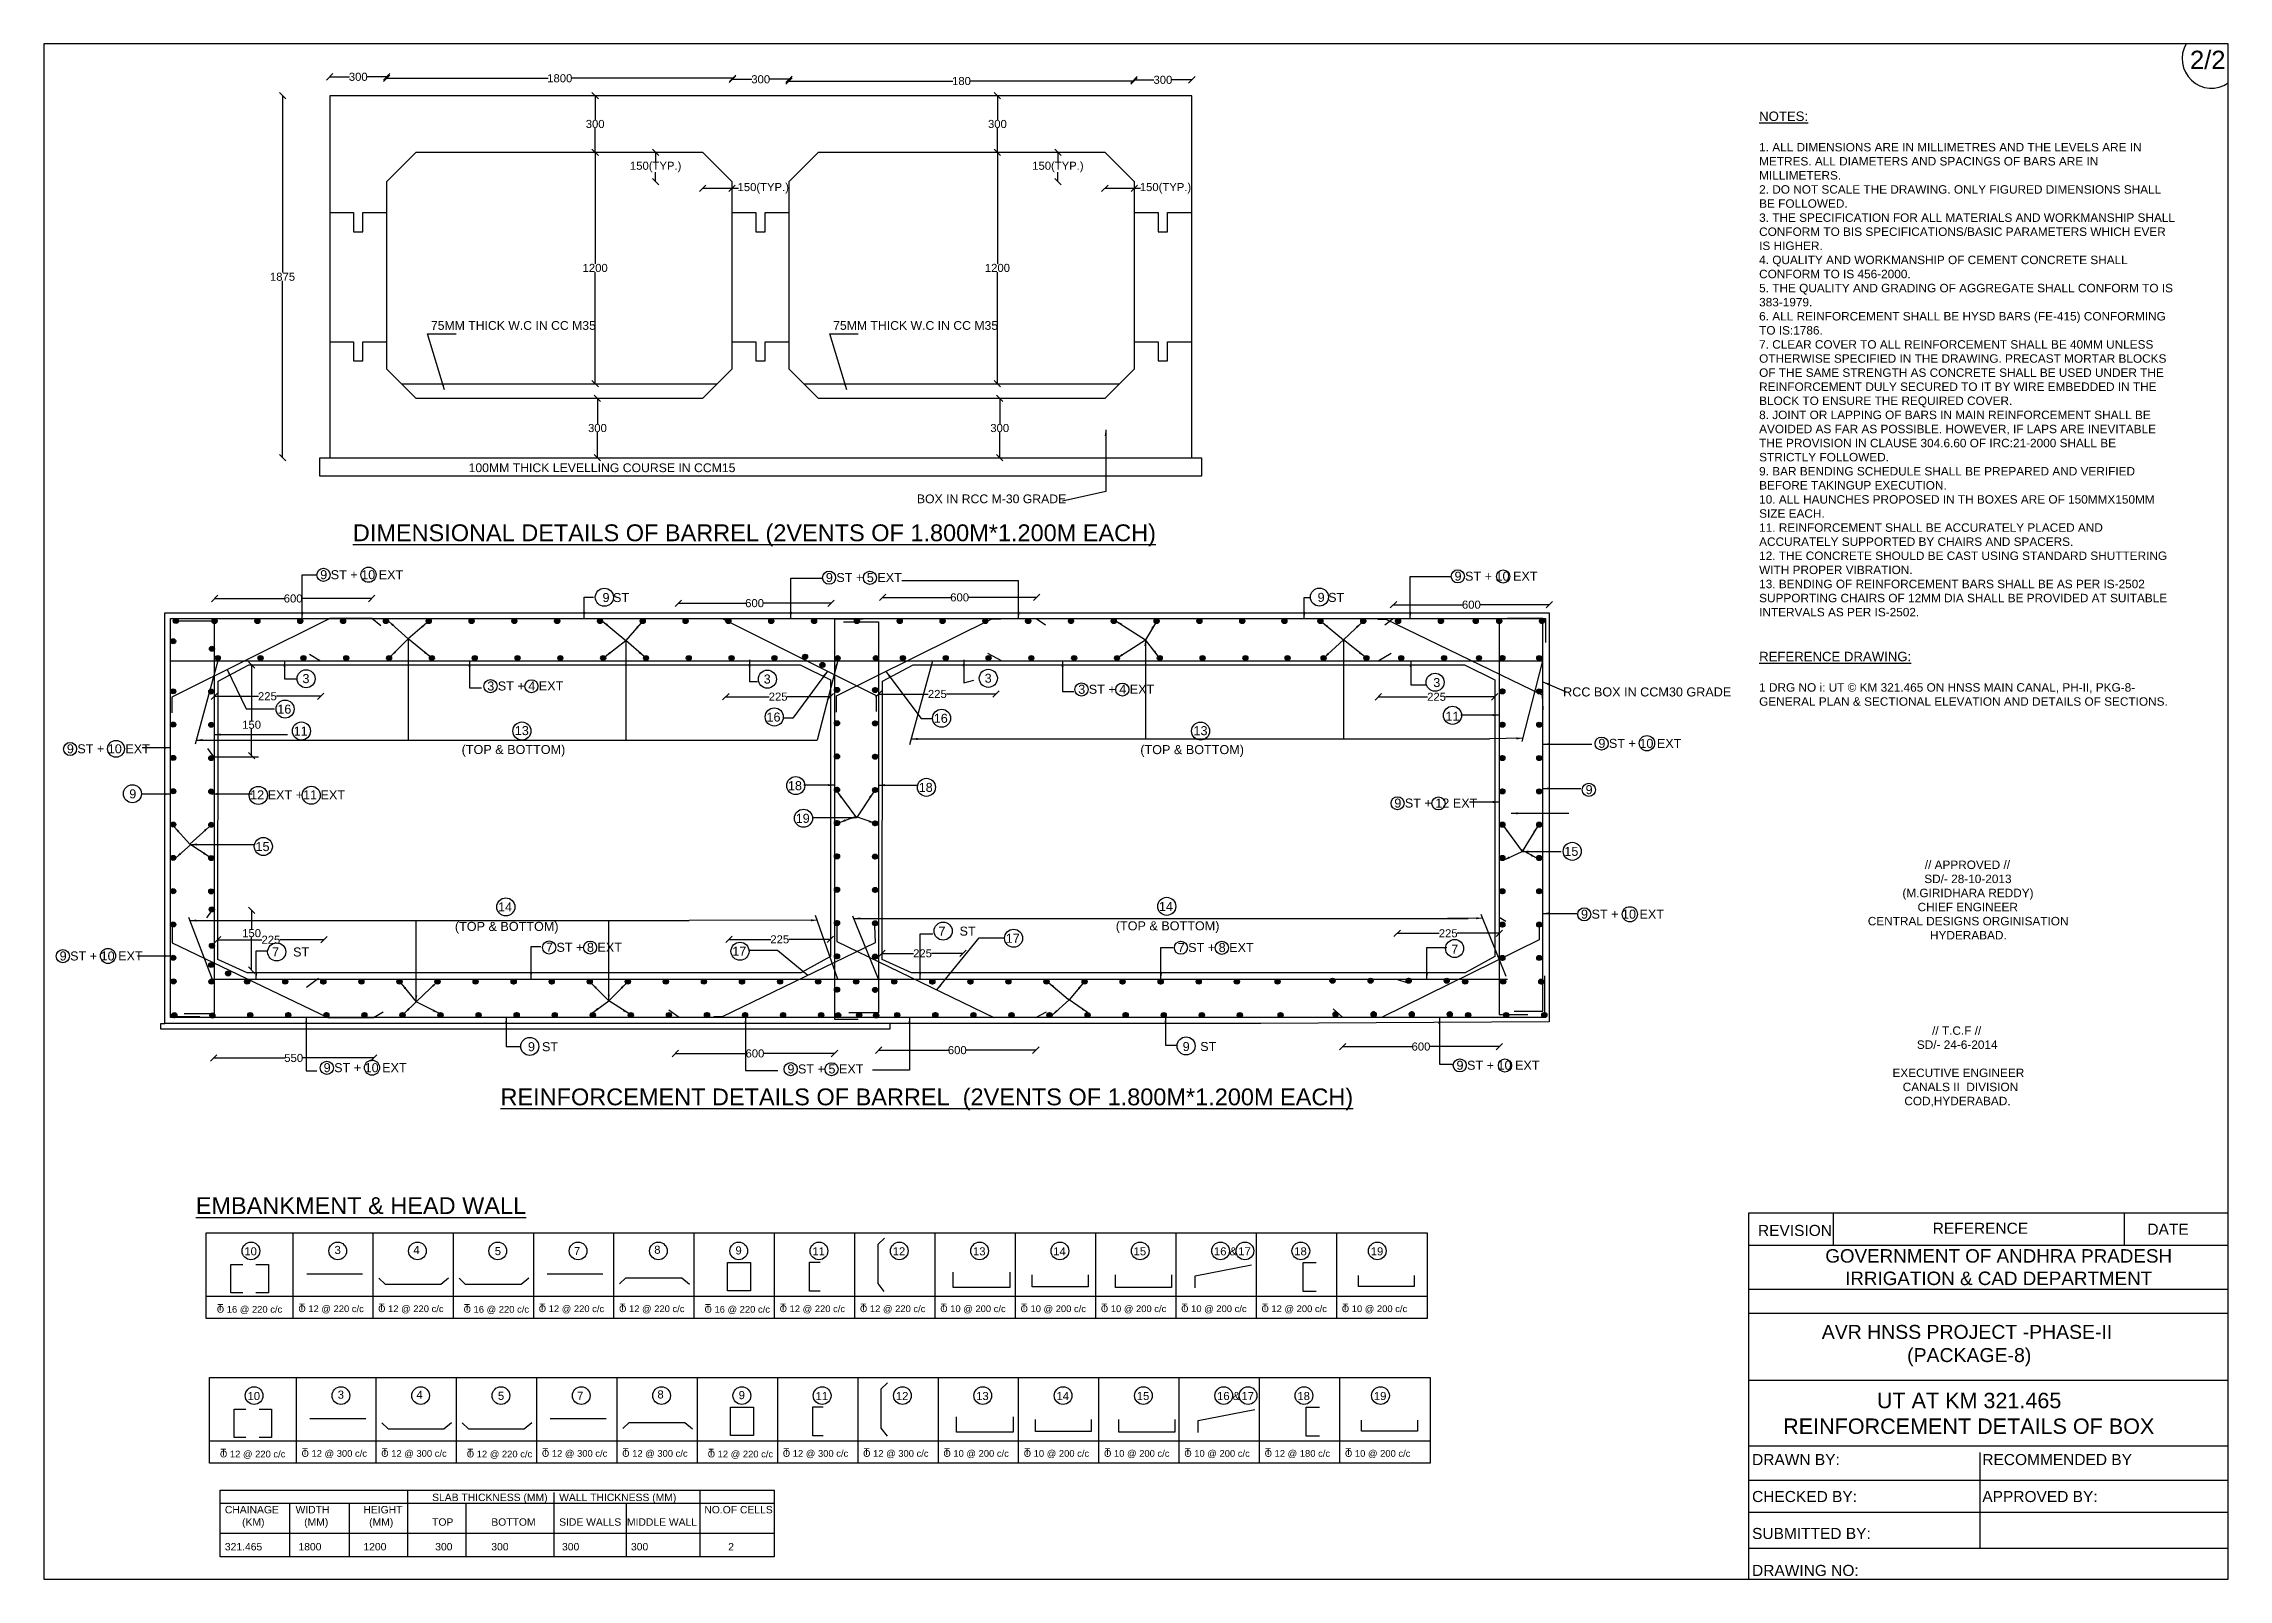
# Model space of a CAD drawing. Header units: millimetres. Extents: x 5124 to 6568637, y 2311 to 91879094.
# Drawn here: x 3731186 to 3763651, y 45933175 to 45955991 of the extents above; entities that cross this region are included whole.
import ezdxf

# ---------------------------------------------------------------- set-up
doc = ezdxf.new("R2010")
doc.units = ezdxf.units.MM
doc.header["$MEASUREMENT"] = 0
for name, color, linetype in [('DIMENSION', 7, 'Continuous'), ('DRAWING', 7, 'Continuous'), ('TEXT', 7, 'Continuous')]:
    doc.layers.add(name, color=color, linetype=linetype)
doc.styles.get("Standard").update_dxf_attribs({"font": 'arial.ttf', "height": 120})
doc.dimstyles.get("Standard").update_dxf_attribs({"dimtxt": 200, "dimasz": 110, "dimexe": 0.18, "dimexo": 0.0625, "dimgap": 0.09, "dimtad": 0, "dimtih": 1, "dimtoh": 1, "dimdec": 0, "dimzin": 0, "dimdsep": 46, "dimtxsty": 'Standard', "dimblk": 'OBLIQUE', "dimcen": 0.09, "dimse1": 1, "dimse2": 1, "dimadec": 0, "dimazin": 0, "dimtfac": 1, "dimtdec": 0, "dimtofl": 0, "dimtmove": 0, "dimatfit": 3, "dimfxl": 1, "dimtolj": 1, "dimtzin": 0, "dimarcsym": 0})

msp = doc.modelspace()

# ---------------------------------------------------------------- texts
at = {"layer": 'DRAWING'}
for s, height, p in [('2/2', 271.94, (3763081.4, 45955614.9)), ('10', 120, (3734167.4, 45937988.4)), ('3', 120, (3735507.9, 45938008.8)), ('4', 120, (3736678.8, 45938008.5)), ('5', 120, (3737889, 45937991.7)), ('7', 120, (3739065.7, 45937991.7)), ('8', 120, (3740259.1, 45938011.8)), ('9', 120, (3741465.9, 45938001.8)), ('11', 120, (3742609.1, 45937988.4)), ('12', 120, (3743802.5, 45937988.4)), ('13', 120, (3744995.9, 45937988.4)), ('14', 120, (3746189.4, 45937988.4)), ('15', 120, (3747382.8, 45937988.4)), ('16 &', 120, (3748576.2, 45937988.4)), ('17', 120, (3748938.4, 45937988.4)), ('18', 120, (3749769.6, 45937988.4)), ('19', 120, (3750906.4, 45937988.4)), ('10', 120, (3734214.4, 45935838.5)), ('3', 120, (3735554.9, 45935858.8)), ('4', 120, (3736725.8, 45935858.5)), ('5', 120, (3737936, 45935841.8)), ('7', 120, (3739112.7, 45935841.8)), ('8', 120, (3740306.1, 45935861.9)), ('9', 120, (3741512.9, 45935851.8)), ('11', 120, (3742656.1, 45935838.5)), ('12', 120, (3743849.5, 45935838.5)), ('13', 120, (3745042.9, 45935838.5)), ('14', 120, (3746236.4, 45935838.5)), ('15', 120, (3747429.8, 45935838.5)), ('16 &', 120, (3748623.2, 45935838.5)), ('17', 120, (3748985.4, 45935838.5)), ('18', 120, (3749816.6, 45935838.5)), ('19', 120, (3750953.4, 45935838.5))]:
    msp.add_text(s, height=height, dxfattribs=at).set_placement(p)
at = {"layer": 'TEXT', "linetype": 'Continuous'}
for s, p in [('75MM THICK W.C IN CC M35', (3736940, 45951739.7)), ('75MM THICK W.C IN CC M35', (3742917.8, 45951739.7)), ('100MM THICK LEVELLING COURSE IN CCM15', (3737500, 45949625.6)), ('BOX IN RCC M-30 GRADE', (3744162.4, 45949163.6))]:
    msp.add_text(s, height=130, dxfattribs=at).set_placement(p)
at = {"layer": 'TEXT'}
for s, height, p in [('%%UDIMENSIONAL DETAILS OF BARREL (2VENTS OF 1.800M*1.200M EACH)', 250, (3735780.1, 45948599.3)), ('9 ST + 10 EXT', 134.117, (3735294.7, 45948034.5)), ('9 ST + 5 EXT', 134.117, (3742808.8, 45947992.7)), ('9 ST + 10 EXT', 134.117, (3752152, 45948012.6)), ('9 ST ', 134.12, (3739490.1, 45947695.2)), ('9 ST ', 134.12, (3750117.5, 45947697.4)), ('3', 134.1, (3735031, 45946490.7)), ('3 ST + 4 EXT', 134.117, (3737777.7, 45946381.2)), ('3', 134.1, (3741885.8, 45946484.1)), ('3', 134.1, (3745169.5, 45946496.5)), ('3 ST + 4 EXT', 134.117, (3746559.7, 45946332.2)), ('3', 134.1, (3751836.5, 45946432.4)), ('RCC BOX IN CCM30 GRADE', 134.117, (3753765.9, 45946292.5)), ('16 ', 134.12, (3734657.1, 45946037.1)), ('16 ', 134.12, (3741927.2, 45945919.5)), ('11', 134.12, (3752016.8, 45945931.1)), ('11  ', 134.12, (3734900.2, 45945711.1)), ('13', 134.12, (3738186.7, 45945718.6)), ('16 ', 134.12, (3744413, 45945901)), ('13', 134.12, (3748272.6, 45945717)), ('9 ST + 10 EXT', 134.117, (3731529.4, 45945447.8)), ('(TOP & BOTTOM)', 134.117, (3737396.6, 45945437.2)), ('(TOP & BOTTOM)', 134.117, (3747482.5, 45945435.6)), ('9 ST + 10 EXT', 134.117, (3754289.8, 45945528.2)), ('9', 134.1, (3732457.7, 45944778.4)), ('12 EXT +11 EXT', 134.117, (3734253.2, 45944763.4)), ('18', 134.12, (3742245.8, 45944899.8)), ('18', 134.12, (3744188.7, 45944874.3)), ('9 ST + 12 EXT', 134.117, (3751257.2, 45944641.3)), ('9  ', 134.12, (3754099.7, 45944840.7)), ('19', 134.12, (3742361.1, 45944414.6)), ('15', 134.12, (3734333.7, 45943995.2)), ('15', 134.12, (3753783.8, 45943923.9)), ('14', 134.12, (3737937.6, 45943097.8)), ('14', 134.12, (3747759.2, 45943106.1)), ('(TOP & BOTTOM)', 134.117, (3737296.5, 45942809.1)), ('7    ST', 134.12, (3744483.5, 45942738.7)), ('(TOP & BOTTOM)', 134.117, (3747118.2, 45942817.4)), ('9 ST + 10 EXT', 134.117, (3754031.5, 45942991)), ('9 ST + 10 EXT', 134.117, (3731422.4, 45942369.8)), ('7    ST', 134.12, (3734579.1, 45942429.1)), ('7 ST + 8 EXT', 134.117, (3738649.5, 45942498.3)), ('17', 134.12, (3741417.8, 45942439.1)), ('17', 134.12, (3745482.5, 45942632.1)), ('7 ST + 8 EXT', 134.117, (3748037.6, 45942495)), ('7', 134.1, (3752103.2, 45942471.7)), ('9  ST', 134.12, (3738382.4, 45941021.5)), ('9   ST', 134.12, (3748112.1, 45941024.4)), ('9 ST + 10 EXT', 134.117, (3752181.4, 45940746)), ('9 ST + 10 EXT', 134.117, (3735346, 45940709.9)), ('9 ST + 5 EXT', 134.117, (3742238.3, 45940691.3)), ('%%UREINFORCEMENT DETAILS OF BARREL  (2VENTS OF 1.800M*1.200M EACH)', 250, (3737974.1, 45940217.9)), ('%%UEMBANKMENT & HEAD WALL', 250, (3733445.7, 45938602.8)), ('O 16 @ 220 c/c', 100, (3733758.3, 45937136.2)), ('T', 100, (3733766.9, 45937164.1)), ('O 12 @ 220 c/c', 100, (3734970.7, 45937145)), ('T', 100, (3734979.4, 45937172.9)), ('O 12 @ 220 c/c', 100, (3736155.8, 45937145)), ('T', 100, (3736164.4, 45937172.9)), ('O 16 @ 220 c/c', 100, (3737426.3, 45937136.2)), ('T', 100, (3737434.9, 45937164.1)), ('O 12 @ 220 c/c', 100, (3738542.6, 45937145)), ('T', 100, (3738551.2, 45937172.9)), ('O 12 @ 220 c/c', 100, (3739736, 45937145)), ('T', 100, (3739744.7, 45937172.9)), ('O 16 @ 220 c/c', 100, (3741006.6, 45937136.2)), ('T', 100, (3741015.2, 45937164.1)), ('O 12 @ 220 c/c', 100, (3742122.9, 45937145)), ('T', 100, (3742131.5, 45937172.9)), ('O 12 @ 220 c/c', 100, (3743316.3, 45937145)), ('T', 100, (3743324.9, 45937172.9)), ('O 10 @ 200 c/c', 100, (3744509.7, 45937145)), ('T', 100, (3744518.3, 45937172.9)), ('O 10 @ 200 c/c', 100, (3745703.1, 45937145)), ('T', 100, (3745711.8, 45937172.9)), ('O 10 @ 200 c/c', 100, (3746896.5, 45937145)), ('T', 100, (3746905.2, 45937172.9)), ('O 10 @ 200 c/c', 100, (3748090, 45937145)), ('T', 100, (3748098.6, 45937172.9)), ('O 12 @ 200 c/c', 100, (3749283.4, 45937145)), ('T', 100, (3749292, 45937172.9)), ('O 10 @ 200 c/c', 100, (3750476.8, 45937145)), ('T', 100, (3750485.5, 45937172.9)), ('O 12 @ 220 c/c', 100, (3733805.3, 45934986.2)), ('T', 100, (3733813.9, 45935014.1)), ('O 12 @ 300 c/c', 100, (3735017.7, 45934995)), ('T', 100, (3735026.4, 45935022.9)), ('O 12 @ 300 c/c', 100, (3736202.7, 45934995)), ('T', 100, (3736211.4, 45935022.9)), ('O 12 @ 220 c/c', 100, (3737473.3, 45934986.2)), ('T', 100, (3737481.9, 45935014.1)), ('O 12 @ 300 c/c', 100, (3738589.6, 45934995)), ('T', 100, (3738598.2, 45935022.9)), ('O 12 @ 300 c/c', 100, (3739783, 45934995)), ('T', 100, (3739791.7, 45935022.9)), ('O 12 @ 220 c/c', 100, (3741053.6, 45934986.2)), ('T', 100, (3741062.2, 45935014.1)), ('O 12 @ 300 c/c', 100, (3742169.9, 45934995)), ('T', 100, (3742178.5, 45935022.9)), ('O 12 @ 300 c/c', 100, (3743363.3, 45934995)), ('T', 100, (3743371.9, 45935022.9)), ('O 10 @ 200 c/c', 100, (3744556.7, 45934995)), ('T', 100, (3744565.3, 45935022.9)), ('O 10 @ 200 c/c', 100, (3745750.1, 45934995)), ('T', 100, (3745758.8, 45935022.9)), ('O 10 @ 200 c/c', 100, (3746943.5, 45934995)), ('T', 100, (3746952.2, 45935022.9)), ('O 10 @ 200 c/c', 100, (3748137, 45934995)), ('T', 100, (3748145.6, 45935022.9)), ('O 12 @ 180 c/c', 100, (3749330.4, 45934995)), ('T', 100, (3749339, 45935022.9)), ('O 10 @ 200 c/c', 100, (3750523.8, 45934995)), ('T', 100, (3750532.5, 45935022.9))]:
    msp.add_text(s, height=height, dxfattribs=at).set_placement(p)
at = {"layer": 'TEXT', "linetype": 'Continuous', "attachment_point": 1}
for s, insert, char_height, width in [('{\\H1.1148x;\\LNOTES: \\P\\P}1. ALL DIMENSIONS ARE IN MILLIMETRES AND THE LEVELS ARE IN METRES. ALL DIAMETERS AND SPACINGS OF BARS ARE IN MILLIMETERS. \\P2. DO NOT SCALE THE DRAWING. ONLY FIGURED DIMENSIONS SHALL BE FOLLOWED. \\P3. THE SPECIFICATION FOR ALL MATERIALS AND WORKMANSHIP SHALL CONFORM TO BIS SPECIFICATIONS/BASIC PARAMETERS WHICH EVER IS HIGHER. \\P4. QUALITY AND WORKMANSHIP OF CEMENT CONCRETE SHALL CONFORM TO IS 456-2000. \\P5. THE QUALITY AND GRADING OF AGGREGATE SHALL CONFORM TO IS 383-1979. \\P6. ALL REINFORCEMENT SHALL BE HYSD BARS (FE-415) CONFORMING TO IS:1786. \\P7. CLEAR COVER TO ALL REINFORCEMENT SHALL BE 40MM UNLESS OTHERWISE SPECIFIED IN THE DRAWING. PRECAST MORTAR BLOCKS OF THE SAME STRENGTH AS CONCRETE SHALL BE USED UNDER THE REINFORCEMENT DULY SECURED TO IT BY WIRE EMBEDDED IN THE BLOCK TO ENSURE THE REQUIRED COVER. \\P8. JOINT OR LAPPING OF BARS IN MAIN REINFORCEMENT SHALL BE AVOIDED AS FAR AS POSSIBLE. HOWEVER, IF LAPS ARE INEVITABLE THE PROVISION IN CLAUSE 304.6.60 OF IRC:21-2000 SHALL BE STRICTLY FOLLOWED. \\P9. BAR BENDING SCHEDULE SHALL BE PREPARED AND VERIFIED BEFORE TAKINGUP EXECUTION. \\P10. ALL HAUNCHES PROPOSED IN TH BOXES ARE OF 150MMX150MM SIZE EACH. \\P11. REINFORCEMENT SHALL BE ACCURATELY PLACED AND ACCURATELY SUPPORTED BY CHAIRS AND SPACERS. \\P12. THE CONCRETE SHOULD BE CAST USING STANDARD SHUTTERING WITH PROPER VIBRATION. \\P13. BENDING OF REINFORCEMENT BARS SHALL BE AS PER IS-2502 SUPPORTING CHAIRS OF 12MM DIA SHALL BE PROVIDED AT SUITABLE INTERVALS AS PER IS-2502. \\P\\P{\\H1.1148x;\\L\\PREFERENCE DRAWING: \\P\\P}1 DRG NO i: UT © KM 321.465 ON HNSS MAIN CANAL, PH-II, PKG-8- GENERAL PLAN & SECTIONAL ELEVATION AND DETAILS OF SECTIONS. ', (3756678.9, 45954983.3), 125.5812, 6171.389), ('\\pi1379;// APPROVED //\\P\\pi1372.1;SD/- 28-10-2013\\P\\pi1046.5;(M.GIRIDHARA REDDY)\\P\\pi1272.4;CHIEF ENGINEER \\P\\pi532.79;CENTRAL DESIGNS ORGINISATION\\P\\pi1457;HYDERABAD.', (3757761.1, 45943854.4), 125.581, 4025.295), ('\\pi1647.2;// T.C.F //\\P\\pi1421.1;SD/- 24-6-2014\\P\\pi2012.6;\\P\\pi1009.7; EXECUTIVE ENGINEER\\P\\pi1113.2;  CANALS II  DIVISION \\P\\pi1235;COD,HYDERABAD.', (3757601.8, 45941391.1), 125.581, 4025.295), ('^I^I^I^I^I^I     ^ISLAB THICKNESS (MM)^I   WALL THICKNESS (MM)\\PCHAINAGE^I    WIDTH^I       HEIGHT^I^I^I^I^I^I^I^I^I^I      ^I  NO.OF CELLS\\P      (KM)^I       (MM)^I         (MM)^I^ITOP^I^IBOTTOM^I   SIDE WALLS  MIDDLE WALL\\P\\P321.465^I     1800^I       1200                 300^I^I300^I^I    300                  300^I^I^I2', (3733877.9, 45934447.8), 110, 8999.72)]:
    msp.add_mtext(s, dxfattribs=dict(at, insert=insert, char_height=char_height, width=width))
at = {"layer": 'TEXT', "attachment_point": 1}
for s, insert, char_height, width in [('REVISION', (3756661.6, 45938440.9), 164.7, 1536.745), ('REFERENCE', (3759257.7, 45938473.3), 164.7, 1536.745), ('DATE', (3762449, 45938459.5), 164.7, 1536.745), ('\\pi1909.3;AVR HNSS PROJECT -PHASE-II\\P\\pi3097.2; (PACKAGE-8)\\P\\pi4014.9; ', (3755700.6, 45936954.5), 206.764, 8110.047), ('\\pi2206.7;UT AT KM 321.465\\P\\pi813.78;REINFORCEMENT DETAILS OF BOX ', (3756222.2, 45935946.6), 229.254, 7116.676), ('DRAWN BY:^I^I^I^I  RECOMMENDED BY\\P\\PCHECKED BY:^I^I^I  APPROVED BY:\\P\\PSUBMITTED BY:\\P\\PDRAWING NO: ', (3756573.8, 45935036.7), 164.704, 6575.327)]:
    msp.add_mtext(s, dxfattribs=dict(at, insert=insert, char_height=char_height, width=width))
at = {"layer": 'TEXT', "color": 7, "insert": (3760238.5, 45937812.3), "char_height": 200, "width": 7845.649, "attachment_point": 5}
msp.add_mtext('GOVERNMENT OF ANDHRA PRADESH\\PIRRIGATION & CAD DEPARTMENT', dxfattribs=at)

# ---------------------------------------------------------------- blocks, each defined once
blk = doc.blocks.new('_Oblique')
at = {"color": 0, "linetype": 'ByBlock', "lineweight": -2}
blk.add_line((-0.5, -0.5), (0.5, 0.5), dxfattribs=at)
blk = doc.blocks.new('*D80')
at = {"layer": 'Defpoints', "color": 0, "linetype": 'Continuous', "transparency": 16777216}
for p in [(3739391, 45955218), (3739381, 45954378), (3739381, 45954378)]:
    blk.add_point(p, dxfattribs=at)
at = {"layer": 'DRAWING', "color": 0, "linetype": 'Continuous', "lineweight": -2, "transparency": 16777216}
for p, q in [((3739381, 45955218), (3739381, 45954859)), ((3739381, 45954378), (3739381, 45954737))]:
    blk.add_line(p, q, dxfattribs=at)
at = {"layer": 'DRAWING', "color": 0, "linetype": 'Continuous', "lineweight": -2, "transparency": 16777216, "xscale": 95, "yscale": 95, "zscale": 95}
for p, rotation in [((3739381, 45955218), 90), ((3739381, 45954378), 270)]:
    blk.add_blockref('_Oblique', p, dxfattribs=dict(at, rotation=rotation))
at = {"layer": 'DRAWING', "color": 0, "linetype": 'Continuous', "transparency": 16777216, "insert": (3739381, 45954798), "char_height": 120, "attachment_point": 5}
blk.add_mtext('\\A1;300', dxfattribs=at)
blk = doc.blocks.new('*D81')
at = {"layer": 'Defpoints', "color": 0, "linetype": 'Continuous', "transparency": 16777216}
for p in [(3739381, 45954378), (3739381, 45950939), (3739391, 45950939)]:
    blk.add_point(p, dxfattribs=at)
at = {"layer": 'DRAWING', "color": 0, "linetype": 'Continuous', "lineweight": -2, "transparency": 16777216}
for p, q in [((3739381, 45954378), (3739381, 45952720)), ((3739381, 45950939), (3739381, 45952597))]:
    blk.add_line(p, q, dxfattribs=at)
at = {"layer": 'DRAWING', "color": 0, "linetype": 'Continuous', "lineweight": -2, "transparency": 16777216, "xscale": 95, "yscale": 95, "zscale": 95}
for p, rotation in [((3739381, 45954378), 90), ((3739381, 45950939), 270)]:
    blk.add_blockref('_Oblique', p, dxfattribs=dict(at, rotation=rotation))
at = {"layer": 'DRAWING', "color": 0, "linetype": 'Continuous', "transparency": 16777216, "insert": (3739381, 45952659), "char_height": 120, "attachment_point": 5}
blk.add_mtext('\\A1;1200', dxfattribs=at)
blk = doc.blocks.new('*D82')
at = {"layer": 'Defpoints', "color": 0, "linetype": 'Continuous', "transparency": 16777216}
for p in [(3739415, 45950721), (3739415, 45949839), (3739415, 45949839)]:
    blk.add_point(p, dxfattribs=at)
at = {"layer": 'DRAWING', "color": 0, "linetype": 'Continuous', "lineweight": -2, "transparency": 16777216}
for p, q in [((3739415, 45950721), (3739415, 45950341)), ((3739415, 45949839), (3739415, 45950219))]:
    blk.add_line(p, q, dxfattribs=at)
at = {"layer": 'DRAWING', "color": 0, "linetype": 'Continuous', "lineweight": -2, "transparency": 16777216, "xscale": 95, "yscale": 95, "zscale": 95}
for p, rotation in [((3739415, 45950721), 90), ((3739415, 45949839), 270)]:
    blk.add_blockref('_Oblique', p, dxfattribs=dict(at, rotation=rotation))
at = {"layer": 'DRAWING', "color": 0, "linetype": 'Continuous', "transparency": 16777216, "insert": (3739415, 45950280), "char_height": 120, "attachment_point": 5}
blk.add_mtext('\\A1;300', dxfattribs=at)
blk = doc.blocks.new('*D83')
at = {"layer": 'Defpoints', "color": 0, "linetype": 'Continuous', "transparency": 16777216}
for p in [(3735436, 45955499), (3735436, 45953942), (3736284, 45953942)]:
    blk.add_point(p, dxfattribs=at)
at = {"layer": 'DRAWING', "color": 0, "linetype": 'Continuous', "lineweight": -2, "transparency": 16777216}
for p, q in [((3735436, 45955499), (3735728, 45955499)), ((3736284, 45955499), (3735993, 45955499))]:
    blk.add_line(p, q, dxfattribs=at)
at = {"layer": 'DRAWING', "color": 0, "linetype": 'Continuous', "lineweight": -2, "transparency": 16777216, "xscale": 95, "yscale": 95, "zscale": 95, "rotation": 180}
blk.add_blockref('_Oblique', (3735436, 45955499), dxfattribs=at)
at = {"layer": 'DRAWING', "color": 0, "linetype": 'Continuous', "lineweight": -2, "transparency": 16777216, "xscale": 95, "yscale": 95, "zscale": 95}
blk.add_blockref('_Oblique', (3736284, 45955499), dxfattribs=at)
at = {"layer": 'DRAWING', "color": 0, "linetype": 'Continuous', "transparency": 16777216, "insert": (3735860, 45955499), "char_height": 120, "attachment_point": 5}
blk.add_mtext('\\A1;300', dxfattribs=at)
blk = doc.blocks.new('*D84')
at = {"layer": 'Defpoints', "color": 0, "linetype": 'Continuous', "transparency": 16777216}
for p in [(3736284, 45955499), (3741425, 45955499), (3741425, 45955477)]:
    blk.add_point(p, dxfattribs=at)
at = {"layer": 'DRAWING', "color": 0, "linetype": 'Continuous', "lineweight": -2, "transparency": 16777216}
for p, q in [((3736284, 45955477), (3738681, 45955477)), ((3741425, 45955477), (3739028, 45955477))]:
    blk.add_line(p, q, dxfattribs=at)
at = {"layer": 'DRAWING', "color": 0, "linetype": 'Continuous', "lineweight": -2, "transparency": 16777216, "xscale": 95, "yscale": 95, "zscale": 95, "rotation": 180}
blk.add_blockref('_Oblique', (3736284, 45955477), dxfattribs=at)
at = {"layer": 'DRAWING', "color": 0, "linetype": 'Continuous', "lineweight": -2, "transparency": 16777216, "xscale": 95, "yscale": 95, "zscale": 95}
blk.add_blockref('_Oblique', (3741425, 45955477), dxfattribs=at)
at = {"layer": 'DRAWING', "color": 0, "linetype": 'Continuous', "transparency": 16777216, "insert": (3738855, 45955477), "char_height": 120, "attachment_point": 5}
blk.add_mtext('\\A1;1800', dxfattribs=at)
blk = doc.blocks.new('*D85')
at = {"layer": 'Defpoints', "color": 0, "linetype": 'Continuous', "transparency": 16777216}
for p in [(3741421, 45955473), (3742262, 45955473), (3742262, 45955462)]:
    blk.add_point(p, dxfattribs=at)
at = {"layer": 'DRAWING', "color": 0, "linetype": 'Continuous', "lineweight": -2, "transparency": 16777216}
for p, q in [((3741421, 45955462), (3741709, 45955462)), ((3742262, 45955462), (3741974, 45955462))]:
    blk.add_line(p, q, dxfattribs=at)
at = {"layer": 'DRAWING', "color": 0, "linetype": 'Continuous', "lineweight": -2, "transparency": 16777216, "xscale": 95, "yscale": 95, "zscale": 95, "rotation": 180}
blk.add_blockref('_Oblique', (3741421, 45955462), dxfattribs=at)
at = {"layer": 'DRAWING', "color": 0, "linetype": 'Continuous', "lineweight": -2, "transparency": 16777216, "xscale": 95, "yscale": 95, "zscale": 95}
blk.add_blockref('_Oblique', (3742262, 45955462), dxfattribs=at)
at = {"layer": 'DRAWING', "color": 0, "linetype": 'Continuous', "transparency": 16777216, "insert": (3741841, 45955462), "char_height": 120, "attachment_point": 5}
blk.add_mtext('\\A1;300', dxfattribs=at)
blk = doc.blocks.new('*D86')
at = {"layer": 'Defpoints', "color": 0, "linetype": 'Continuous', "transparency": 16777216}
for p in [(3742262, 45955462), (3747388, 45955462), (3747388, 45955436)]:
    blk.add_point(p, dxfattribs=at)
at = {"layer": 'DRAWING', "color": 0, "linetype": 'Continuous', "lineweight": -2, "transparency": 16777216}
for p, q in [((3742262, 45955436), (3744698, 45955436)), ((3747388, 45955436), (3744952, 45955436))]:
    blk.add_line(p, q, dxfattribs=at)
at = {"layer": 'DRAWING', "color": 0, "linetype": 'Continuous', "lineweight": -2, "transparency": 16777216, "xscale": 95, "yscale": 95, "zscale": 95, "rotation": 180}
blk.add_blockref('_Oblique', (3742262, 45955436), dxfattribs=at)
at = {"layer": 'DRAWING', "color": 0, "linetype": 'Continuous', "lineweight": -2, "transparency": 16777216, "xscale": 95, "yscale": 95, "zscale": 95}
blk.add_blockref('_Oblique', (3747388, 45955436), dxfattribs=at)
at = {"layer": 'DRAWING', "color": 0, "linetype": 'Continuous', "transparency": 16777216, "insert": (3744825, 45955436), "char_height": 120, "attachment_point": 5}
blk.add_mtext('\\A1;180', dxfattribs=at)
blk = doc.blocks.new('*D87')
at = {"layer": 'Defpoints', "color": 0, "linetype": 'Continuous', "transparency": 16777216}
for p in [(3747388, 45955436), (3748248, 45955454), (3748248, 45955218)]:
    blk.add_point(p, dxfattribs=at)
at = {"layer": 'DRAWING', "color": 0, "linetype": 'Continuous', "lineweight": -2, "transparency": 16777216}
for p, q in [((3747388, 45955454), (3747685, 45955454)), ((3748248, 45955454), (3747950, 45955454))]:
    blk.add_line(p, q, dxfattribs=at)
at = {"layer": 'DRAWING', "color": 0, "linetype": 'Continuous', "lineweight": -2, "transparency": 16777216, "xscale": 95, "yscale": 95, "zscale": 95, "rotation": 180}
blk.add_blockref('_Oblique', (3747388, 45955454), dxfattribs=at)
at = {"layer": 'DRAWING', "color": 0, "linetype": 'Continuous', "lineweight": -2, "transparency": 16777216, "xscale": 95, "yscale": 95, "zscale": 95}
blk.add_blockref('_Oblique', (3748248, 45955454), dxfattribs=at)
at = {"layer": 'DRAWING', "color": 0, "linetype": 'Continuous', "transparency": 16777216, "insert": (3747818, 45955454), "char_height": 120, "attachment_point": 5}
blk.add_mtext('\\A1;300', dxfattribs=at)
blk = doc.blocks.new('*D88')
at = {"layer": 'Defpoints', "color": 0, "linetype": 'Continuous', "transparency": 16777216}
for p in [(3734735, 45955218), (3735436, 45955218), (3735436, 45949839)]:
    blk.add_point(p, dxfattribs=at)
at = {"layer": 'DRAWING', "color": 0, "linetype": 'Continuous', "lineweight": -2, "transparency": 16777216}
for p, q in [((3734735, 45955218), (3734735, 45952590)), ((3734735, 45949839), (3734735, 45952467))]:
    blk.add_line(p, q, dxfattribs=at)
at = {"layer": 'DRAWING', "color": 0, "linetype": 'Continuous', "lineweight": -2, "transparency": 16777216, "xscale": 95, "yscale": 95, "zscale": 95}
for p, rotation in [((3734735, 45955218), 90), ((3734735, 45949839), 270)]:
    blk.add_blockref('_Oblique', p, dxfattribs=dict(at, rotation=rotation))
at = {"layer": 'DRAWING', "color": 0, "linetype": 'Continuous', "transparency": 16777216, "insert": (3734735, 45952528), "char_height": 120, "attachment_point": 5}
blk.add_mtext('\\A1;1875', dxfattribs=at)
blk = doc.blocks.new('*D89')
at = {"layer": 'Defpoints', "color": 0, "linetype": 'Continuous', "transparency": 16777216}
for p in [(3740978, 45954378), (3740280, 45953942), (3741414, 45953942)]:
    blk.add_point(p, dxfattribs=at)
at = {"layer": 'DRAWING', "color": 0, "linetype": 'Continuous', "lineweight": -2, "transparency": 16777216}
for p, q in [((3740280, 45954378), (3740280, 45954239)), ((3740280, 45953942), (3740280, 45954081))]:
    blk.add_line(p, q, dxfattribs=at)
at = {"layer": 'DRAWING', "color": 0, "linetype": 'Continuous', "lineweight": -2, "transparency": 16777216, "xscale": 95, "yscale": 95, "zscale": 95}
for p, rotation in [((3740280, 45954378), 90), ((3740280, 45953942), 270)]:
    blk.add_blockref('_Oblique', p, dxfattribs=dict(at, rotation=rotation))
at = {"layer": 'DRAWING', "color": 0, "linetype": 'Continuous', "transparency": 16777216, "insert": (3740280, 45954160), "char_height": 120, "attachment_point": 5}
blk.add_mtext('\\A1;150(TYP.)', dxfattribs=at)
blk = doc.blocks.new('*D90')
at = {"layer": 'Defpoints', "color": 0, "linetype": 'Continuous', "transparency": 16777216}
for p in [(3740978, 45954378), (3741414, 45953942), (3741414, 45953843)]:
    blk.add_point(p, dxfattribs=at)
at = {"layer": 'DRAWING', "color": 0, "linetype": 'Continuous', "lineweight": -2, "transparency": 16777216}
for p, q in [((3740978, 45953843), (3741414, 45953843)), ((3741414, 45953843), (3741509, 45953843))]:
    blk.add_line(p, q, dxfattribs=at)
at = {"layer": 'DRAWING', "color": 0, "linetype": 'Continuous', "lineweight": -2, "transparency": 16777216, "xscale": 95, "yscale": 95, "zscale": 95, "rotation": 180}
blk.add_blockref('_Oblique', (3740978, 45953843), dxfattribs=at)
at = {"layer": 'DRAWING', "color": 0, "linetype": 'Continuous', "lineweight": -2, "transparency": 16777216, "xscale": 95, "yscale": 95, "zscale": 95}
blk.add_blockref('_Oblique', (3741414, 45953843), dxfattribs=at)
at = {"layer": 'DRAWING', "color": 0, "linetype": 'Continuous', "transparency": 16777216, "insert": (3741879, 45953843), "char_height": 120, "attachment_point": 5}
blk.add_mtext('\\A1;150(TYP.)', dxfattribs=at)
blk = doc.blocks.new('*D91')
at = {"layer": 'Defpoints', "color": 0, "linetype": 'Continuous', "transparency": 16777216}
for p in [(3745369, 45955218), (3745359, 45954378), (3745359, 45954378)]:
    blk.add_point(p, dxfattribs=at)
at = {"layer": 'DRAWING', "color": 0, "linetype": 'Continuous', "lineweight": -2, "transparency": 16777216}
for p, q in [((3745359, 45955218), (3745359, 45954859)), ((3745359, 45954378), (3745359, 45954737))]:
    blk.add_line(p, q, dxfattribs=at)
at = {"layer": 'DRAWING', "color": 0, "linetype": 'Continuous', "lineweight": -2, "transparency": 16777216, "xscale": 95, "yscale": 95, "zscale": 95}
for p, rotation in [((3745359, 45955218), 90), ((3745359, 45954378), 270)]:
    blk.add_blockref('_Oblique', p, dxfattribs=dict(at, rotation=rotation))
at = {"layer": 'DRAWING', "color": 0, "linetype": 'Continuous', "transparency": 16777216, "insert": (3745359, 45954798), "char_height": 120, "attachment_point": 5}
blk.add_mtext('\\A1;300', dxfattribs=at)
blk = doc.blocks.new('*D92')
at = {"layer": 'Defpoints', "color": 0, "linetype": 'Continuous', "transparency": 16777216}
for p in [(3745359, 45954378), (3745359, 45950939), (3745369, 45950939)]:
    blk.add_point(p, dxfattribs=at)
at = {"layer": 'DRAWING', "color": 0, "linetype": 'Continuous', "lineweight": -2, "transparency": 16777216}
for p, q in [((3745359, 45954378), (3745359, 45952720)), ((3745359, 45950939), (3745359, 45952597))]:
    blk.add_line(p, q, dxfattribs=at)
at = {"layer": 'DRAWING', "color": 0, "linetype": 'Continuous', "lineweight": -2, "transparency": 16777216, "xscale": 95, "yscale": 95, "zscale": 95}
for p, rotation in [((3745359, 45954378), 90), ((3745359, 45950939), 270)]:
    blk.add_blockref('_Oblique', p, dxfattribs=dict(at, rotation=rotation))
at = {"layer": 'DRAWING', "color": 0, "linetype": 'Continuous', "transparency": 16777216, "insert": (3745359, 45952659), "char_height": 120, "attachment_point": 5}
blk.add_mtext('\\A1;1200', dxfattribs=at)
blk = doc.blocks.new('*D93')
at = {"layer": 'Defpoints', "color": 0, "linetype": 'Continuous', "transparency": 16777216}
for p in [(3745393, 45950721), (3745393, 45949839), (3745393, 45949839)]:
    blk.add_point(p, dxfattribs=at)
at = {"layer": 'DRAWING', "color": 0, "linetype": 'Continuous', "lineweight": -2, "transparency": 16777216}
for p, q in [((3745393, 45950721), (3745393, 45950341)), ((3745393, 45949839), (3745393, 45950219))]:
    blk.add_line(p, q, dxfattribs=at)
at = {"layer": 'DRAWING', "color": 0, "linetype": 'Continuous', "lineweight": -2, "transparency": 16777216, "xscale": 95, "yscale": 95, "zscale": 95}
for p, rotation in [((3745393, 45950721), 90), ((3745393, 45949839), 270)]:
    blk.add_blockref('_Oblique', p, dxfattribs=dict(at, rotation=rotation))
at = {"layer": 'DRAWING', "color": 0, "linetype": 'Continuous', "transparency": 16777216, "insert": (3745393, 45950280), "char_height": 120, "attachment_point": 5}
blk.add_mtext('\\A1;300', dxfattribs=at)
blk = doc.blocks.new('*D95')
at = {"layer": 'Defpoints', "color": 0, "linetype": 'Continuous', "transparency": 16777216}
for p in [(3746955, 45954378), (3746258, 45953942), (3747392, 45953942)]:
    blk.add_point(p, dxfattribs=at)
at = {"layer": 'DRAWING', "color": 0, "linetype": 'Continuous', "lineweight": -2, "transparency": 16777216}
for p, q in [((3746258, 45954378), (3746258, 45954239)), ((3746258, 45953942), (3746258, 45954081))]:
    blk.add_line(p, q, dxfattribs=at)
at = {"layer": 'DRAWING', "color": 0, "linetype": 'Continuous', "lineweight": -2, "transparency": 16777216, "xscale": 95, "yscale": 95, "zscale": 95}
for p, rotation in [((3746258, 45954378), 90), ((3746258, 45953942), 270)]:
    blk.add_blockref('_Oblique', p, dxfattribs=dict(at, rotation=rotation))
at = {"layer": 'DRAWING', "color": 0, "linetype": 'Continuous', "transparency": 16777216, "insert": (3746258, 45954160), "char_height": 120, "attachment_point": 5}
blk.add_mtext('\\A1;150(TYP.)', dxfattribs=at)
blk = doc.blocks.new('*D94')
at = {"layer": 'Defpoints', "color": 0, "linetype": 'Continuous', "transparency": 16777216}
for p in [(3746955, 45954378), (3747392, 45953942), (3747392, 45953843)]:
    blk.add_point(p, dxfattribs=at)
at = {"layer": 'DRAWING', "color": 0, "linetype": 'Continuous', "lineweight": -2, "transparency": 16777216}
for p, q in [((3746955, 45953843), (3747392, 45953843)), ((3747392, 45953843), (3747487, 45953843))]:
    blk.add_line(p, q, dxfattribs=at)
at = {"layer": 'DRAWING', "color": 0, "linetype": 'Continuous', "lineweight": -2, "transparency": 16777216, "xscale": 95, "yscale": 95, "zscale": 95, "rotation": 180}
blk.add_blockref('_Oblique', (3746955, 45953843), dxfattribs=at)
at = {"layer": 'DRAWING', "color": 0, "linetype": 'Continuous', "lineweight": -2, "transparency": 16777216, "xscale": 95, "yscale": 95, "zscale": 95}
blk.add_blockref('_Oblique', (3747392, 45953843), dxfattribs=at)
at = {"layer": 'DRAWING', "color": 0, "linetype": 'Continuous', "transparency": 16777216, "insert": (3747857, 45953843), "char_height": 120, "attachment_point": 5}
blk.add_mtext('\\A1;150(TYP.)', dxfattribs=at)
blk = doc.blocks.new('*D98')
at = {"layer": 'Defpoints', "color": 0, "linetype": 'Continuous', "transparency": 16777216}
for p in [(3736060, 45947748), (3733726, 45947450), (3736060, 45947451)]:
    blk.add_point(p, dxfattribs=at)
at = {"layer": 'DIMENSION', "color": 0, "linetype": 'Continuous', "lineweight": -2, "transparency": 16777216}
for p, q in [((3733726, 45947748), (3734760, 45947748)), ((3736060, 45947748), (3735026, 45947748))]:
    blk.add_line(p, q, dxfattribs=at)
at = {"layer": 'DIMENSION', "color": 0, "linetype": 'Continuous', "lineweight": -2, "transparency": 16777216, "xscale": 95, "yscale": 95, "zscale": 95, "rotation": 180}
blk.add_blockref('_Oblique', (3733726, 45947748), dxfattribs=at)
at = {"layer": 'DIMENSION', "color": 0, "linetype": 'Continuous', "lineweight": -2, "transparency": 16777216, "xscale": 95, "yscale": 95, "zscale": 95}
blk.add_blockref('_Oblique', (3736060, 45947748), dxfattribs=at)
at = {"layer": 'DIMENSION', "color": 0, "linetype": 'Continuous', "transparency": 16777216, "insert": (3734893, 45947748), "char_height": 120, "attachment_point": 5}
blk.add_mtext('\\A1;600', dxfattribs=at)
blk = doc.blocks.new('*D99')
at = {"layer": 'Defpoints', "color": 0, "linetype": 'Continuous', "transparency": 16777216}
for p in [(3735300, 45946823), (3733720, 45946631), (3733720, 45946295)]:
    blk.add_point(p, dxfattribs=at)
at = {"layer": 'DIMENSION', "color": 0, "linetype": 'Continuous', "lineweight": -2, "transparency": 16777216}
for p, q in [((3733720, 45946295), (3734376, 45946295)), ((3735300, 45946295), (3734645, 45946295))]:
    blk.add_line(p, q, dxfattribs=at)
at = {"layer": 'DIMENSION', "color": 0, "linetype": 'Continuous', "lineweight": -2, "transparency": 16777216, "xscale": 95, "yscale": 95, "zscale": 95, "rotation": 180}
blk.add_blockref('_Oblique', (3733720, 45946295), dxfattribs=at)
at = {"layer": 'DIMENSION', "color": 0, "linetype": 'Continuous', "lineweight": -2, "transparency": 16777216, "xscale": 95, "yscale": 95, "zscale": 95}
blk.add_blockref('_Oblique', (3735300, 45946295), dxfattribs=at)
at = {"layer": 'DIMENSION', "color": 0, "linetype": 'Continuous', "transparency": 16777216, "insert": (3734510, 45946295), "char_height": 120, "attachment_point": 5}
blk.add_mtext('\\A1;225', dxfattribs=at)
blk = doc.blocks.new('*D100')
at = {"layer": 'Defpoints', "color": 0, "linetype": 'Continuous', "transparency": 16777216}
for p in [(3734271, 45946761), (3734271, 45945412), (3734275, 45945412)]:
    blk.add_point(p, dxfattribs=at)
at = {"layer": 'DIMENSION', "color": 0, "linetype": 'Continuous', "lineweight": -2, "transparency": 16777216}
for p, q in [((3734275, 45946761), (3734275, 45945933)), ((3734275, 45945412), (3734275, 45945810))]:
    blk.add_line(p, q, dxfattribs=at)
at = {"layer": 'DIMENSION', "color": 0, "linetype": 'Continuous', "lineweight": -2, "transparency": 16777216, "xscale": 95, "yscale": 95, "zscale": 95}
for p, rotation in [((3734275, 45946761), 90), ((3734275, 45945412), 270)]:
    blk.add_blockref('_Oblique', p, dxfattribs=dict(at, rotation=rotation))
at = {"layer": 'DIMENSION', "color": 0, "linetype": 'Continuous', "transparency": 16777216, "insert": (3734275, 45945872), "char_height": 120, "attachment_point": 5}
blk.add_mtext('\\A1;150', dxfattribs=at)
blk = doc.blocks.new('*D96')
at = {"layer": 'Defpoints', "color": 0, "linetype": 'Continuous', "transparency": 16777216}
for p in [(3735352, 45943205), (3733772, 45943012), (3733772, 45942677)]:
    blk.add_point(p, dxfattribs=at)
at = {"layer": 'DIMENSION', "color": 0, "linetype": 'Continuous', "lineweight": -2, "transparency": 16777216}
for p, q in [((3733772, 45942677), (3734428, 45942677)), ((3735352, 45942677), (3734696, 45942677))]:
    blk.add_line(p, q, dxfattribs=at)
at = {"layer": 'DIMENSION', "color": 0, "linetype": 'Continuous', "lineweight": -2, "transparency": 16777216, "xscale": 95, "yscale": 95, "zscale": 95, "rotation": 180}
blk.add_blockref('_Oblique', (3733772, 45942677), dxfattribs=at)
at = {"layer": 'DIMENSION', "color": 0, "linetype": 'Continuous', "lineweight": -2, "transparency": 16777216, "xscale": 95, "yscale": 95, "zscale": 95}
blk.add_blockref('_Oblique', (3735352, 45942677), dxfattribs=at)
at = {"layer": 'DIMENSION', "color": 0, "linetype": 'Continuous', "transparency": 16777216, "insert": (3734562, 45942677), "char_height": 120, "attachment_point": 5}
blk.add_mtext('\\A1;225', dxfattribs=at)
blk = doc.blocks.new('*D97')
at = {"layer": 'Defpoints', "color": 0, "linetype": 'Continuous', "transparency": 16777216}
for p in [(3734271, 45943114), (3734271, 45942226), (3734275, 45942226)]:
    blk.add_point(p, dxfattribs=at)
at = {"layer": 'DIMENSION', "color": 0, "linetype": 'Continuous', "lineweight": -2, "transparency": 16777216}
for p, q in [((3734275, 45943114), (3734275, 45942836)), ((3734275, 45942226), (3734275, 45942714))]:
    blk.add_line(p, q, dxfattribs=at)
at = {"layer": 'DIMENSION', "color": 0, "linetype": 'Continuous', "lineweight": -2, "transparency": 16777216, "xscale": 95, "yscale": 95, "zscale": 95}
for p, rotation in [((3734275, 45943114), 90), ((3734275, 45942226), 270)]:
    blk.add_blockref('_Oblique', p, dxfattribs=dict(at, rotation=rotation))
at = {"layer": 'DIMENSION', "color": 0, "linetype": 'Continuous', "transparency": 16777216, "insert": (3734275, 45942775), "char_height": 120, "attachment_point": 5}
blk.add_mtext('\\A1;150', dxfattribs=at)
blk = doc.blocks.new('*D101')
at = {"layer": 'Defpoints', "color": 0, "linetype": 'Continuous', "transparency": 16777216}
for p in [(3733712, 45941520), (3736089, 45941520), (3736089, 45940921)]:
    blk.add_point(p, dxfattribs=at)
at = {"layer": 'DIMENSION', "color": 0, "linetype": 'Continuous', "lineweight": -2, "transparency": 16777216}
for p, q in [((3733712, 45940921), (3734768, 45940921)), ((3736089, 45940921), (3735033, 45940921))]:
    blk.add_line(p, q, dxfattribs=at)
at = {"layer": 'DIMENSION', "color": 0, "linetype": 'Continuous', "lineweight": -2, "transparency": 16777216, "xscale": 95, "yscale": 95, "zscale": 95, "rotation": 180}
blk.add_blockref('_Oblique', (3733712, 45940921), dxfattribs=at)
at = {"layer": 'DIMENSION', "color": 0, "linetype": 'Continuous', "lineweight": -2, "transparency": 16777216, "xscale": 95, "yscale": 95, "zscale": 95}
blk.add_blockref('_Oblique', (3736089, 45940921), dxfattribs=at)
at = {"layer": 'DIMENSION', "color": 0, "linetype": 'Continuous', "transparency": 16777216, "insert": (3734901, 45940921), "char_height": 120, "attachment_point": 5}
blk.add_mtext('\\A1;550', dxfattribs=at)
blk = doc.blocks.new('*D102')
at = {"layer": 'Defpoints', "color": 0, "linetype": 'Continuous', "transparency": 16777216}
for p in [(3740573, 45941520), (3742938, 45941498), (3742938, 45940988)]:
    blk.add_point(p, dxfattribs=at)
at = {"layer": 'DIMENSION', "color": 0, "linetype": 'Continuous', "lineweight": -2, "transparency": 16777216}
for p, q in [((3740573, 45940988), (3741623, 45940988)), ((3742938, 45940988), (3741888, 45940988))]:
    blk.add_line(p, q, dxfattribs=at)
at = {"layer": 'DIMENSION', "color": 0, "linetype": 'Continuous', "lineweight": -2, "transparency": 16777216, "xscale": 95, "yscale": 95, "zscale": 95, "rotation": 180}
blk.add_blockref('_Oblique', (3740573, 45940988), dxfattribs=at)
at = {"layer": 'DIMENSION', "color": 0, "linetype": 'Continuous', "lineweight": -2, "transparency": 16777216, "xscale": 95, "yscale": 95, "zscale": 95}
blk.add_blockref('_Oblique', (3742938, 45940988), dxfattribs=at)
at = {"layer": 'DIMENSION', "color": 0, "linetype": 'Continuous', "transparency": 16777216, "insert": (3741755, 45940988), "char_height": 120, "attachment_point": 5}
blk.add_mtext('\\A1;600 ', dxfattribs=at)
blk = doc.blocks.new('*D103')
at = {"layer": 'Defpoints', "color": 0, "linetype": 'Continuous', "transparency": 16777216}
for p in [(3743593, 45941593), (3745930, 45941520), (3745930, 45941037)]:
    blk.add_point(p, dxfattribs=at)
at = {"layer": 'DIMENSION', "color": 0, "linetype": 'Continuous', "lineweight": -2, "transparency": 16777216}
for p, q in [((3743593, 45941037), (3744629, 45941037)), ((3745930, 45941037), (3744894, 45941037))]:
    blk.add_line(p, q, dxfattribs=at)
at = {"layer": 'DIMENSION', "color": 0, "linetype": 'Continuous', "lineweight": -2, "transparency": 16777216, "xscale": 95, "yscale": 95, "zscale": 95, "rotation": 180}
blk.add_blockref('_Oblique', (3743593, 45941037), dxfattribs=at)
at = {"layer": 'DIMENSION', "color": 0, "linetype": 'Continuous', "lineweight": -2, "transparency": 16777216, "xscale": 95, "yscale": 95, "zscale": 95}
blk.add_blockref('_Oblique', (3745930, 45941037), dxfattribs=at)
at = {"layer": 'DIMENSION', "color": 0, "linetype": 'Continuous', "transparency": 16777216, "insert": (3744762, 45941037), "char_height": 120, "attachment_point": 5}
blk.add_mtext('\\A1;600', dxfattribs=at)
blk = doc.blocks.new('*D104')
at = {"layer": 'Defpoints', "color": 0, "linetype": 'Continuous', "transparency": 16777216}
for p in [(3743644, 45942447), (3744849, 45942475), (3744849, 45942094)]:
    blk.add_point(p, dxfattribs=at)
at = {"layer": 'DIMENSION', "color": 0, "linetype": 'Continuous', "lineweight": -2, "transparency": 16777216}
for p, q in [((3743644, 45942475), (3744112, 45942475)), ((3744849, 45942475), (3744380, 45942475))]:
    blk.add_line(p, q, dxfattribs=at)
at = {"layer": 'DIMENSION', "color": 0, "linetype": 'Continuous', "lineweight": -2, "transparency": 16777216, "xscale": 95, "yscale": 95, "zscale": 95, "rotation": 180}
blk.add_blockref('_Oblique', (3743644, 45942475), dxfattribs=at)
at = {"layer": 'DIMENSION', "color": 0, "linetype": 'Continuous', "lineweight": -2, "transparency": 16777216, "xscale": 95, "yscale": 95, "zscale": 95}
blk.add_blockref('_Oblique', (3744849, 45942475), dxfattribs=at)
at = {"layer": 'DIMENSION', "color": 0, "linetype": 'Continuous', "transparency": 16777216, "insert": (3744246, 45942475), "char_height": 120, "attachment_point": 5}
blk.add_mtext('\\A1;225', dxfattribs=at)
blk = doc.blocks.new('*D105')
at = {"layer": 'Defpoints', "color": 0, "linetype": 'Continuous', "transparency": 16777216}
for p in [(3741370, 45942708), (3741370, 45942683), (3742877, 45942708)]:
    blk.add_point(p, dxfattribs=at)
at = {"layer": 'DIMENSION', "color": 0, "linetype": 'Continuous', "lineweight": -2, "transparency": 16777216}
for p, q in [((3741370, 45942683), (3741990, 45942683)), ((3742877, 45942683), (3742258, 45942683))]:
    blk.add_line(p, q, dxfattribs=at)
at = {"layer": 'DIMENSION', "color": 0, "linetype": 'Continuous', "lineweight": -2, "transparency": 16777216, "xscale": 95, "yscale": 95, "zscale": 95, "rotation": 180}
blk.add_blockref('_Oblique', (3741370, 45942683), dxfattribs=at)
at = {"layer": 'DIMENSION', "color": 0, "linetype": 'Continuous', "lineweight": -2, "transparency": 16777216, "xscale": 95, "yscale": 95, "zscale": 95}
blk.add_blockref('_Oblique', (3742877, 45942683), dxfattribs=at)
at = {"layer": 'DIMENSION', "color": 0, "linetype": 'Continuous', "transparency": 16777216, "insert": (3742124, 45942683), "char_height": 120, "attachment_point": 5}
blk.add_mtext('\\A1;225', dxfattribs=at)
blk = doc.blocks.new('*D106')
at = {"layer": 'Defpoints', "color": 0, "linetype": 'Continuous', "transparency": 16777216}
for p in [(3750490, 45941520), (3752816, 45941520), (3752816, 45941090)]:
    blk.add_point(p, dxfattribs=at)
at = {"layer": 'DIMENSION', "color": 0, "linetype": 'Continuous', "lineweight": -2, "transparency": 16777216}
for p, q in [((3750490, 45941090), (3751520, 45941090)), ((3752816, 45941090), (3751786, 45941090))]:
    blk.add_line(p, q, dxfattribs=at)
at = {"layer": 'DIMENSION', "color": 0, "linetype": 'Continuous', "lineweight": -2, "transparency": 16777216, "xscale": 95, "yscale": 95, "zscale": 95, "rotation": 180}
blk.add_blockref('_Oblique', (3750490, 45941090), dxfattribs=at)
at = {"layer": 'DIMENSION', "color": 0, "linetype": 'Continuous', "lineweight": -2, "transparency": 16777216, "xscale": 95, "yscale": 95, "zscale": 95}
blk.add_blockref('_Oblique', (3752816, 45941090), dxfattribs=at)
at = {"layer": 'DIMENSION', "color": 0, "linetype": 'Continuous', "transparency": 16777216, "insert": (3751653, 45941090), "char_height": 120, "attachment_point": 5}
blk.add_mtext('\\A1;600', dxfattribs=at)
blk = doc.blocks.new('*D107')
at = {"layer": 'Defpoints', "color": 0, "linetype": 'Continuous', "transparency": 16777216}
for p in [(3751300, 45942776), (3751300, 45942773), (3752816, 45942776)]:
    blk.add_point(p, dxfattribs=at)
at = {"layer": 'DIMENSION', "color": 0, "linetype": 'Continuous', "lineweight": -2, "transparency": 16777216}
for p, q in [((3751300, 45942773), (3751924, 45942773)), ((3752816, 45942773), (3752192, 45942773))]:
    blk.add_line(p, q, dxfattribs=at)
at = {"layer": 'DIMENSION', "color": 0, "linetype": 'Continuous', "lineweight": -2, "transparency": 16777216, "xscale": 95, "yscale": 95, "zscale": 95, "rotation": 180}
blk.add_blockref('_Oblique', (3751300, 45942773), dxfattribs=at)
at = {"layer": 'DIMENSION', "color": 0, "linetype": 'Continuous', "lineweight": -2, "transparency": 16777216, "xscale": 95, "yscale": 95, "zscale": 95}
blk.add_blockref('_Oblique', (3752816, 45942773), dxfattribs=at)
at = {"layer": 'DIMENSION', "color": 0, "linetype": 'Continuous', "transparency": 16777216, "insert": (3752058, 45942773), "char_height": 120, "attachment_point": 5}
blk.add_mtext('\\A1;225', dxfattribs=at)
blk = doc.blocks.new('*D108')
at = {"layer": 'Defpoints', "color": 0, "linetype": 'Continuous', "transparency": 16777216}
for p in [(3751019, 45946823), (3751019, 45946287), (3752750, 45946296)]:
    blk.add_point(p, dxfattribs=at)
at = {"layer": 'DIMENSION', "color": 0, "linetype": 'Continuous', "lineweight": -2, "transparency": 16777216}
for p, q in [((3751019, 45946287), (3751751, 45946287)), ((3752750, 45946287), (3752019, 45946287))]:
    blk.add_line(p, q, dxfattribs=at)
at = {"layer": 'DIMENSION', "color": 0, "linetype": 'Continuous', "lineweight": -2, "transparency": 16777216, "xscale": 95, "yscale": 95, "zscale": 95, "rotation": 180}
blk.add_blockref('_Oblique', (3751019, 45946287), dxfattribs=at)
at = {"layer": 'DIMENSION', "color": 0, "linetype": 'Continuous', "lineweight": -2, "transparency": 16777216, "xscale": 95, "yscale": 95, "zscale": 95}
blk.add_blockref('_Oblique', (3752750, 45946287), dxfattribs=at)
at = {"layer": 'DIMENSION', "color": 0, "linetype": 'Continuous', "transparency": 16777216, "insert": (3751885, 45946287), "char_height": 120, "attachment_point": 5}
blk.add_mtext('\\A1;225', dxfattribs=at)
blk = doc.blocks.new('*D109')
at = {"layer": 'Defpoints', "color": 0, "linetype": 'Continuous', "transparency": 16777216}
for p in [(3751245, 45947451), (3753560, 45947656), (3753560, 45947537)]:
    blk.add_point(p, dxfattribs=at)
at = {"layer": 'DIMENSION', "color": 0, "linetype": 'Continuous', "lineweight": -2, "transparency": 16777216}
for p, q in [((3751245, 45947656), (3752270, 45947656)), ((3753560, 45947656), (3752535, 45947656))]:
    blk.add_line(p, q, dxfattribs=at)
at = {"layer": 'DIMENSION', "color": 0, "linetype": 'Continuous', "lineweight": -2, "transparency": 16777216, "xscale": 95, "yscale": 95, "zscale": 95, "rotation": 180}
blk.add_blockref('_Oblique', (3751245, 45947656), dxfattribs=at)
at = {"layer": 'DIMENSION', "color": 0, "linetype": 'Continuous', "lineweight": -2, "transparency": 16777216, "xscale": 95, "yscale": 95, "zscale": 95}
blk.add_blockref('_Oblique', (3753560, 45947656), dxfattribs=at)
at = {"layer": 'DIMENSION', "color": 0, "linetype": 'Continuous', "transparency": 16777216, "insert": (3752402, 45947656), "char_height": 120, "attachment_point": 5}
blk.add_mtext('\\A1;600', dxfattribs=at)
blk = doc.blocks.new('*D110')
at = {"layer": 'Defpoints', "color": 0, "linetype": 'Continuous', "transparency": 16777216}
for p in [(3743652, 45947764), (3743652, 45947537), (3745943, 45947537)]:
    blk.add_point(p, dxfattribs=at)
at = {"layer": 'DIMENSION', "color": 0, "linetype": 'Continuous', "lineweight": -2, "transparency": 16777216}
for p, q in [((3743652, 45947764), (3744664, 45947764)), ((3745943, 45947764), (3744930, 45947764))]:
    blk.add_line(p, q, dxfattribs=at)
at = {"layer": 'DIMENSION', "color": 0, "linetype": 'Continuous', "lineweight": -2, "transparency": 16777216, "xscale": 95, "yscale": 95, "zscale": 95, "rotation": 180}
blk.add_blockref('_Oblique', (3743652, 45947764), dxfattribs=at)
at = {"layer": 'DIMENSION', "color": 0, "linetype": 'Continuous', "lineweight": -2, "transparency": 16777216, "xscale": 95, "yscale": 95, "zscale": 95}
blk.add_blockref('_Oblique', (3745943, 45947764), dxfattribs=at)
at = {"layer": 'DIMENSION', "color": 0, "linetype": 'Continuous', "transparency": 16777216, "insert": (3744797, 45947764), "char_height": 120, "attachment_point": 5}
blk.add_mtext('\\A1;600', dxfattribs=at)
blk = doc.blocks.new('*D111')
at = {"layer": 'Defpoints', "color": 0, "linetype": 'Continuous', "transparency": 16777216}
for p in [(3740615, 45947678), (3740615, 45947537), (3742886, 45947537)]:
    blk.add_point(p, dxfattribs=at)
at = {"layer": 'DIMENSION', "color": 0, "linetype": 'Continuous', "lineweight": -2, "transparency": 16777216}
for p, q in [((3740615, 45947678), (3741618, 45947678)), ((3742886, 45947678), (3741883, 45947678))]:
    blk.add_line(p, q, dxfattribs=at)
at = {"layer": 'DIMENSION', "color": 0, "linetype": 'Continuous', "lineweight": -2, "transparency": 16777216, "xscale": 95, "yscale": 95, "zscale": 95, "rotation": 180}
blk.add_blockref('_Oblique', (3740615, 45947678), dxfattribs=at)
at = {"layer": 'DIMENSION', "color": 0, "linetype": 'Continuous', "lineweight": -2, "transparency": 16777216, "xscale": 95, "yscale": 95, "zscale": 95}
blk.add_blockref('_Oblique', (3742886, 45947678), dxfattribs=at)
at = {"layer": 'DIMENSION', "color": 0, "linetype": 'Continuous', "transparency": 16777216, "insert": (3741750, 45947678), "char_height": 120, "attachment_point": 5}
blk.add_mtext('\\A1;600', dxfattribs=at)
blk = doc.blocks.new('*D112')
at = {"layer": 'Defpoints', "color": 0, "linetype": 'Continuous', "transparency": 16777216}
for p in [(3741323, 45946289), (3741323, 45946277), (3742877, 45946277)]:
    blk.add_point(p, dxfattribs=at)
at = {"layer": 'DIMENSION', "color": 0, "linetype": 'Continuous', "lineweight": -2, "transparency": 16777216}
for p, q in [((3741323, 45946289), (3741966, 45946289)), ((3742877, 45946289), (3742234, 45946289))]:
    blk.add_line(p, q, dxfattribs=at)
at = {"layer": 'DIMENSION', "color": 0, "linetype": 'Continuous', "lineweight": -2, "transparency": 16777216, "xscale": 95, "yscale": 95, "zscale": 95, "rotation": 180}
blk.add_blockref('_Oblique', (3741323, 45946289), dxfattribs=at)
at = {"layer": 'DIMENSION', "color": 0, "linetype": 'Continuous', "lineweight": -2, "transparency": 16777216, "xscale": 95, "yscale": 95, "zscale": 95}
blk.add_blockref('_Oblique', (3742877, 45946289), dxfattribs=at)
at = {"layer": 'DIMENSION', "color": 0, "linetype": 'Continuous', "transparency": 16777216, "insert": (3742100, 45946289), "char_height": 120, "attachment_point": 5}
blk.add_mtext('\\A1;225', dxfattribs=at)
blk = doc.blocks.new('*D113')
at = {"layer": 'Defpoints', "color": 0, "linetype": 'Continuous', "transparency": 16777216}
for p in [(3745338, 45947882), (3743593, 45946348), (3745338, 45946329)]:
    blk.add_point(p, dxfattribs=at)
at = {"layer": 'DIMENSION', "color": 0, "linetype": 'Continuous', "lineweight": -2, "transparency": 16777216}
for p, q in [((3743593, 45946329), (3744331, 45946329)), ((3745338, 45946329), (3744600, 45946329))]:
    blk.add_line(p, q, dxfattribs=at)
at = {"layer": 'DIMENSION', "color": 0, "linetype": 'Continuous', "lineweight": -2, "transparency": 16777216, "xscale": 95, "yscale": 95, "zscale": 95, "rotation": 180}
blk.add_blockref('_Oblique', (3743593, 45946329), dxfattribs=at)
at = {"layer": 'DIMENSION', "color": 0, "linetype": 'Continuous', "lineweight": -2, "transparency": 16777216, "xscale": 95, "yscale": 95, "zscale": 95}
blk.add_blockref('_Oblique', (3745338, 45946329), dxfattribs=at)
at = {"layer": 'DIMENSION', "color": 0, "linetype": 'Continuous', "transparency": 16777216, "insert": (3744466, 45946329), "char_height": 120, "attachment_point": 5}
blk.add_mtext('\\A1;225', dxfattribs=at)

# ---------------------------------------------------------------- dimensions: what is measured, and where the dimension line sits
at = {"layer": 'DIMENSION', "linetype": 'Continuous'}
for base, p1, p2, text, picture, middle in [((3736060.3, 45947747.6), (3733725.5, 45947449.9), (3736060.3, 45947451.3), '600', '*D98', (3734892.9, 45947747.6)), ((3740615.4, 45947678.4), (3742885.6, 45947537), (3740615.4, 45947537), '600', '*D111', (3741750.5, 45947678.4)), ((3745337.7, 45946329.4), (3743593.3, 45946347.7), (3745337.7, 45947881.9), '225', '*D113', (3744465.5, 45946329.4)), ((3743651.7, 45947764.3), (3745942.7, 45947537), (3743651.7, 45947537), '600', '*D110', (3744797.2, 45947764.3)), ((3753560.2, 45947656.2), (3751244.6, 45947451.3), (3753560.2, 45947537), '600', '*D109', (3752402.4, 45947656.2)), ((3733720.5, 45946295.3), (3735300.4, 45946823.3), (3733720.5, 45946630.8), '225', '*D99', (3734510.5, 45946295.3)), ((3751019.4, 45946286.9), (3752750, 45946296.3), (3751019.4, 45946823.3), '225', '*D108', (3751884.7, 45946286.9)), ((3741323.1, 45946289.1), (3742877.1, 45946277), (3741323.1, 45946277), '225', '*D112', (3742100.1, 45946289.1)), ((3733771.7, 45942676.9), (3735351.7, 45943204.9), (3733771.7, 45943012.3), '225', '*D96', (3734561.7, 45942676.9)), ((3751300.2, 45942773), (3752815.6, 45942776.3), (3751300.2, 45942776.3), '225', '*D107', (3752057.9, 45942773)), ((3741370.4, 45942683.4), (3742877.1, 45942707.9), (3741370.4, 45942707.9), '225', '*D105', (3742123.8, 45942683.4)), ((3744848.5, 45942475.1), (3743644.2, 45942447.3), (3744848.5, 45942093.7), '225', '*D104', (3744246.3, 45942475.1)), ((3736089.2, 45940920.8), (3733712.1, 45941520), (3736089.2, 45941520), '550', '*D101', (3734900.7, 45940920.8)), ((3742938.3, 45940987.7), (3740572.6, 45941520), (3742938.3, 45941498.1), '600 ', '*D102', (3741755.5, 45940987.7)), ((3745929.8, 45941036.6), (3743593.3, 45941592.7), (3745929.8, 45941520), '600', '*D103', (3744761.6, 45941036.6)), ((3752815.6, 45941090.2), (3750490.2, 45941520), (3752815.6, 45941520), '600', '*D106', (3751652.9, 45941090.2))]:
    dim = msp.add_linear_dim(base=base, p1=p1, p2=p2, text=text, dimstyle='Standard', override={"dimasz": 95, "dimarcsym": 1}, dxfattribs=at)
    dim.commit()
    dim.dimension.update_dxf_attribs({"geometry": picture, "text_midpoint": middle})
for base, p1, p2, picture, middle in [((3734274.7, 45945411.7), (3734271, 45946761.2), (3734271, 45945411.7), '*D100', (3734274.7, 45945871.7)), ((3734274.7, 45942225.7), (3734271, 45943114.3), (3734271, 45942225.7), '*D97', (3734274.7, 45942775.1))]:
    dim = msp.add_linear_dim(base=base, p1=p1, p2=p2, angle=90, text='150', dimstyle='Standard', override={"dimasz": 95, "dimarcsym": 1}, dxfattribs=at)
    dim.commit()
    dim.dimension.update_dxf_attribs({"geometry": picture, "text_midpoint": middle, "dimtype": 160})
at = {"layer": 'DRAWING', "linetype": 'Continuous'}
for base, p1, p2, text, picture, middle in [((3735436.2, 45955498.8), (3736284.5, 45953941.6), (3735436.2, 45953941.6), '300', '*D83', (3735860.4, 45955498.8)), ((3741424.8, 45955477.2), (3736284.5, 45955498.8), (3741424.8, 45955498.8), '1800', '*D84', (3738854.7, 45955477.2)), ((3742261.7, 45955461.5), (3741421.2, 45955473.5), (3742261.7, 45955473.5), '300', '*D85', (3741841.4, 45955461.5)), ((3747387.8, 45955436.3), (3742261.7, 45955461.5), (3747387.8, 45955461.5), '180', '*D86', (3744824.7, 45955436.3)), ((3748248, 45955454.1), (3747387.8, 45955436.3), (3748248, 45955217.8), '300', '*D87', (3747817.9, 45955454.1)), ((3741414, 45953843.2), (3740977.5, 45954378.2), (3741414, 45953941.6), '150(TYP.)', '*D90', (3741879, 45953843.2)), ((3747391.9, 45953843.2), (3746955.3, 45954378.2), (3747391.9, 45953941.6), '150(TYP.)', '*D94', (3747856.8, 45953843.2))]:
    dim = msp.add_linear_dim(base=base, p1=p1, p2=p2, text=text, dimstyle='Standard', override={"dimasz": 95, "dimarcsym": 1}, dxfattribs=at)
    dim.commit()
    dim.dimension.update_dxf_attribs({"geometry": picture, "text_midpoint": middle})
for base, p1, p2, text, picture, middle in [((3734734.7, 45955217.8), (3735436.2, 45949839.1), (3735436.2, 45955217.8), '1875', '*D88', (3734734.7, 45952528.4)), ((3739381.5, 45954378.2), (3739391.3, 45955217.8), (3739381.5, 45954378.2), '300', '*D80', (3739381.5, 45954798)), ((3745359.3, 45954378.2), (3745369.1, 45955217.8), (3745359.3, 45954378.2), '300', '*D91', (3745359.3, 45954798)), ((3739381.5, 45950939.1), (3739381.5, 45954378.2), (3739391.3, 45950939.1), '1200', '*D81', (3739381.5, 45952658.6)), ((3740280, 45953941.6), (3740977.5, 45954378.2), (3741414, 45953941.6), '150(TYP.)', '*D89', (3740280, 45954159.9)), ((3745359.3, 45950939.1), (3745359.3, 45954378.2), (3745369.1, 45950939.1), '1200', '*D92', (3745359.3, 45952658.6)), ((3746257.8, 45953941.6), (3746955.3, 45954378.2), (3747391.9, 45953941.6), '150(TYP.)', '*D95', (3746257.8, 45954159.9)), ((3739414.8, 45949839.1), (3739414.8, 45950720.9), (3739414.8, 45949839.1), '300', '*D82', (3739414.8, 45950280)), ((3745392.6, 45949839.1), (3745392.6, 45950720.9), (3745392.6, 45949839.1), '300', '*D93', (3745392.6, 45950280))]:
    dim = msp.add_linear_dim(base=base, p1=p1, p2=p2, angle=90, text=text, dimstyle='Standard', override={"dimasz": 95, "dimarcsym": 1}, dxfattribs=at)
    dim.commit()
    dim.dimension.update_dxf_attribs({"geometry": picture, "text_midpoint": middle})

# ---------------------------------------------------------------- hatches: boundary and pattern name
at = {"layer": 'DRAWING', "linetype": 'Continuous'}
for points in [[(3733111.1, 45947414, 1), (3733185.7, 45947414, 1)], [(3733688.3, 45947414, 1), (3733762.8, 45947414, 1)], [(3733688.3, 45947412.6, 1), (3733762.8, 45947412.6, 1)], [(3734324.6, 45947414, 1), (3734399.1, 45947414, 1)], [(3734324.6, 45947412.6, 1), (3734399.1, 45947412.6, 1)], [(3734960.9, 45947414, 1), (3735035.5, 45947414, 1)], [(3734960.9, 45947412.6, 1), (3735035.5, 45947412.6, 1)], [(3735597.3, 45947414, 1), (3735671.8, 45947414, 1)], [(3735597.3, 45947412.6, 1), (3735671.8, 45947412.6, 1)], [(3736233.6, 45947414, 1), (3736308.1, 45947414, 1)], [(3736233.6, 45947412.6, 1), (3736308.1, 45947412.6, 1)], [(3736869.9, 45947414, 1), (3736944.5, 45947414, 1)], [(3736869.9, 45947412.6, 1), (3736944.5, 45947412.6, 1)], [(3737506.3, 45947414, 1), (3737580.8, 45947414, 1)], [(3737506.3, 45947412.6, 1), (3737580.8, 45947412.6, 1)], [(3738142.6, 45947414, 1), (3738217.1, 45947414, 1)], [(3738142.6, 45947412.6, 1), (3738217.1, 45947412.6, 1)], [(3738779, 45947414, 1), (3738853.5, 45947414, 1)], [(3738779, 45947412.6, 1), (3738853.5, 45947412.6, 1)], [(3739415.3, 45947414, 1), (3739489.8, 45947414, 1)], [(3739415.3, 45947412.6, 1), (3739489.8, 45947412.6, 1)], [(3740051.6, 45947414, 1), (3740126.2, 45947414, 1)], [(3740051.6, 45947412.6, 1), (3740126.2, 45947412.6, 1)], [(3740688, 45947414, 1), (3740762.5, 45947414, 1)], [(3740688, 45947412.6, 1), (3740762.5, 45947412.6, 1)], [(3741324.3, 45947414, 1), (3741398.8, 45947414, 1)], [(3741324.3, 45947412.6, 1), (3741398.8, 45947412.6, 1)], [(3741960.6, 45947414, 1), (3742035.2, 45947414, 1)], [(3741960.6, 45947412.6, 1), (3742035.2, 45947412.6, 1)], [(3742597, 45947414, 1), (3742671.5, 45947414, 1)], [(3742597, 45947412.6, 1), (3742671.5, 45947412.6, 1)], [(3743233.3, 45947414, 1), (3743307.8, 45947414, 1)], [(3743233.3, 45947412.6, 1), (3743307.8, 45947412.6, 1)], [(3743869.7, 45947414, 1), (3743944.2, 45947414, 1)], [(3743869.7, 45947412.6, 1), (3743944.2, 45947412.6, 1)], [(3744506, 45947414, 1), (3744580.5, 45947414, 1)], [(3744506, 45947412.6, 1), (3744580.5, 45947412.6, 1)], [(3745142.3, 45947414, 1), (3745216.9, 45947414, 1)], [(3745142.3, 45947412.6, 1), (3745216.9, 45947412.6, 1)], [(3745778.7, 45947414, 1), (3745853.2, 45947414, 1)], [(3745778.7, 45947412.6, 1), (3745853.2, 45947412.6, 1)], [(3746415, 45947414, 1), (3746489.5, 45947414, 1)], [(3746415, 45947412.6, 1), (3746489.5, 45947412.6, 1)], [(3747051.3, 45947414, 1), (3747125.9, 45947414, 1)], [(3747051.3, 45947412.6, 1), (3747125.9, 45947412.6, 1)], [(3747687.7, 45947414, 1), (3747762.2, 45947414, 1)], [(3747687.7, 45947412.6, 1), (3747762.2, 45947412.6, 1)], [(3748324, 45947414, 1), (3748398.5, 45947414, 1)], [(3748324, 45947412.6, 1), (3748398.5, 45947412.6, 1)], [(3748960.4, 45947414, 1), (3749034.9, 45947414, 1)], [(3748960.4, 45947412.6, 1), (3749034.9, 45947412.6, 1)], [(3749587, 45947414, 1), (3749661.5, 45947414, 1)], [(3749587, 45947412.6, 1), (3749661.5, 45947412.6, 1)], [(3750121.5, 45947414, 1), (3750196, 45947414, 1)], [(3750121.5, 45947412.6, 1), (3750196, 45947412.6, 1)], [(3750757.8, 45947414, 1), (3750832.4, 45947414, 1)], [(3750757.8, 45947412.6, 1), (3750832.4, 45947412.6, 1)], [(3751276.1, 45947414, 1), (3751350.6, 45947414, 1)], [(3751276.1, 45947412.6, 1), (3751350.6, 45947412.6, 1)], [(3751912.5, 45947414, 1), (3751987, 45947414, 1)], [(3751912.5, 45947412.6, 1), (3751987, 45947412.6, 1)], [(3752431.1, 45947414, 1), (3752505.6, 45947414, 1)], [(3752431.1, 45947412.6, 1), (3752505.6, 45947412.6, 1)], [(3752778.4, 45947414, 1), (3752852.9, 45947414, 1)], [(3752778.4, 45947412.6, 1), (3752852.9, 45947412.6, 1)], [(3753414.7, 45947414, 1), (3753489.2, 45947414, 1)], [(3753414.7, 45947412.6, 1), (3753489.2, 45947412.6, 1)], [(3733073, 45947113, 1), (3733147.5, 45947113, 1)], [(3733648.6, 45947000.4, 1), (3733723.2, 45947000.4, 1)], [(3733735.5, 45946862.8, 1), (3733810.1, 45946862.8, 1)], [(3733735.5, 45946861.3, 1), (3733810.1, 45946861.3, 1)], [(3734371.9, 45946862.8, 1), (3734446.4, 45946862.8, 1)], [(3734371.9, 45946861.3, 1), (3734446.4, 45946861.3, 1)], [(3735008.2, 45946862.8, 1), (3735082.8, 45946862.8, 1)], [(3735008.2, 45946861.3, 1), (3735082.8, 45946861.3, 1)], [(3735644.6, 45946862.8, 1), (3735719.1, 45946862.8, 1)], [(3735644.6, 45946861.3, 1), (3735719.1, 45946861.3, 1)], [(3736280.9, 45946862.8, 1), (3736355.4, 45946862.8, 1)], [(3736280.9, 45946861.3, 1), (3736355.4, 45946861.3, 1)], [(3736917.2, 45946862.8, 1), (3736991.8, 45946862.8, 1)], [(3736917.2, 45946861.3, 1), (3736991.8, 45946861.3, 1)], [(3737553.6, 45946862.8, 1), (3737628.1, 45946862.8, 1)], [(3737553.6, 45946861.3, 1), (3737628.1, 45946861.3, 1)], [(3738189.9, 45946862.8, 1), (3738264.4, 45946862.8, 1)], [(3738189.9, 45946861.3, 1), (3738264.4, 45946861.3, 1)], [(3738826.2, 45946862.8, 1), (3738900.8, 45946862.8, 1)], [(3738826.2, 45946861.3, 1), (3738900.8, 45946861.3, 1)], [(3739462.6, 45946862.8, 1), (3739537.1, 45946862.8, 1)], [(3739462.6, 45946861.3, 1), (3739537.1, 45946861.3, 1)], [(3740098.9, 45946862.8, 1), (3740173.4, 45946862.8, 1)], [(3740098.9, 45946861.3, 1), (3740173.4, 45946861.3, 1)], [(3740735.3, 45946862.8, 1), (3740809.8, 45946862.8, 1)], [(3740735.3, 45946861.3, 1), (3740809.8, 45946861.3, 1)], [(3741371.6, 45946862.8, 1), (3741446.1, 45946862.8, 1)], [(3741371.6, 45946861.3, 1), (3741446.1, 45946861.3, 1)], [(3742007.9, 45946862.8, 1), (3742082.5, 45946862.8, 1)], [(3742007.9, 45946861.3, 1), (3742082.5, 45946861.3, 1)], [(3742464.2, 45946882.2, 1), (3742538.8, 45946882.2, 1)], [(3742464.2, 45946880.8, 1), (3742538.8, 45946880.8, 1)], [(3742721.2, 45946761.9, 1), (3742795.7, 45946761.9, 1)], [(3742721.2, 45946760.5, 1), (3742795.7, 45946760.5, 1)], [(3742947.8, 45946862, 1), (3743022.4, 45946862, 1)], [(3742947.8, 45946860.6, 1), (3743022.4, 45946860.6, 1)], [(3743516.8, 45946862, 1), (3743591.3, 45946862, 1)], [(3743516.8, 45946860.6, 1), (3743591.3, 45946860.6, 1)], [(3743916.9, 45946862.8, 1), (3743991.5, 45946862.8, 1)], [(3743916.9, 45946861.3, 1), (3743991.5, 45946861.3, 1)], [(3744553.3, 45946862.8, 1), (3744627.8, 45946862.8, 1)], [(3744553.3, 45946861.3, 1), (3744627.8, 45946861.3, 1)], [(3745189.6, 45946862.8, 1), (3745264.1, 45946862.8, 1)], [(3745189.6, 45946861.3, 1), (3745264.1, 45946861.3, 1)], [(3745826, 45946862.8, 1), (3745900.5, 45946862.8, 1)], [(3745826, 45946861.3, 1), (3745900.5, 45946861.3, 1)], [(3746462.3, 45946862.8, 1), (3746536.8, 45946862.8, 1)], [(3746462.3, 45946861.3, 1), (3746536.8, 45946861.3, 1)], [(3747098.6, 45946862.8, 1), (3747173.2, 45946862.8, 1)], [(3747098.6, 45946861.3, 1), (3747173.2, 45946861.3, 1)], [(3747735, 45946862.8, 1), (3747809.5, 45946862.8, 1)], [(3747735, 45946861.3, 1), (3747809.5, 45946861.3, 1)], [(3748371.3, 45946862.8, 1), (3748445.8, 45946862.8, 1)], [(3748371.3, 45946861.3, 1), (3748445.8, 45946861.3, 1)], [(3749007.6, 45946862.8, 1), (3749082.2, 45946862.8, 1)], [(3749007.6, 45946861.3, 1), (3749082.2, 45946861.3, 1)], [(3749634.3, 45946862.8, 1), (3749708.8, 45946862.8, 1)], [(3749634.3, 45946861.3, 1), (3749708.8, 45946861.3, 1)], [(3750168.8, 45946862.8, 1), (3750243.3, 45946862.8, 1)], [(3750168.8, 45946861.3, 1), (3750243.3, 45946861.3, 1)], [(3750805.1, 45946862.8, 1), (3750879.7, 45946862.8, 1)], [(3750805.1, 45946861.3, 1), (3750879.7, 45946861.3, 1)], [(3751323.4, 45946862.8, 1), (3751397.9, 45946862.8, 1)], [(3751323.4, 45946861.3, 1), (3751397.9, 45946861.3, 1)], [(3751959.7, 45946862.8, 1), (3752034.3, 45946862.8, 1)], [(3751959.7, 45946861.3, 1), (3752034.3, 45946861.3, 1)], [(3752478.3, 45946862.8, 1), (3752552.9, 45946862.8, 1)], [(3752478.3, 45946861.3, 1), (3752552.9, 45946861.3, 1)], [(3752824.3, 45946862.8, 1), (3752898.8, 45946862.8, 1)], [(3752824.3, 45946861.3, 1), (3752898.8, 45946861.3, 1)], [(3752825.7, 45946862.8, 1), (3752900.2, 45946862.8, 1)], [(3752825.7, 45946861.3, 1), (3752900.2, 45946861.3, 1)], [(3753372.9, 45946862.8, 1), (3753447.4, 45946862.8, 1)], [(3753372.9, 45946861.3, 1), (3753447.4, 45946861.3, 1)], [(3753374.3, 45946862.8, 1), (3753448.8, 45946862.8, 1)], [(3753374.3, 45946861.3, 1), (3753448.8, 45946861.3, 1)], [(3733072.7, 45946368.9, 1), (3733147.3, 45946368.9, 1)], [(3733074.1, 45946368.9, 1), (3733148.7, 45946368.9, 1)], [(3733638.1, 45946365.6, 1), (3733712.6, 45946365.6, 1)], [(3733639.5, 45946365.6, 1), (3733714, 45946365.6, 1)], [(3742936.9, 45946390.5, 1), (3743011.4, 45946390.5, 1)], [(3742938.3, 45946390.5, 1), (3743012.8, 45946390.5, 1)], [(3742938.3, 45946390.5, 1), (3743012.8, 45946390.5, 1)], [(3742939.7, 45946390.5, 1), (3743014.2, 45946390.5, 1)], [(3743502.2, 45946387.1, 1), (3743576.8, 45946387.1, 1)], [(3743503.7, 45946387.1, 1), (3743578.2, 45946387.1, 1)], [(3743503.7, 45946387.1, 1), (3743578.2, 45946387.1, 1)], [(3743505.1, 45946387.1, 1), (3743579.6, 45946387.1, 1)], [(3752824.3, 45946367.8, 1), (3752898.8, 45946367.8, 1)], [(3752824.3, 45946366.4, 1), (3752898.8, 45946366.4, 1)], [(3752825.7, 45946367.8, 1), (3752900.2, 45946367.8, 1)], [(3752825.7, 45946366.4, 1), (3752900.2, 45946366.4, 1)], [(3753372.9, 45946367.8, 1), (3753447.4, 45946367.8, 1)], [(3753372.9, 45946366.4, 1), (3753447.4, 45946366.4, 1)], [(3753374.3, 45946367.8, 1), (3753448.8, 45946367.8, 1)], [(3753374.3, 45946366.4, 1), (3753448.8, 45946366.4, 1)], [(3733072.7, 45945874, 1), (3733147.3, 45945874, 1)], [(3733074.1, 45945874, 1), (3733148.7, 45945874, 1)], [(3733638.1, 45945870.7, 1), (3733712.6, 45945870.7, 1)], [(3733639.5, 45945870.7, 1), (3733714, 45945870.7, 1)], [(3742936.9, 45945895.5, 1), (3743011.4, 45945895.5, 1)], [(3742938.3, 45945895.5, 1), (3743012.8, 45945895.5, 1)], [(3742938.3, 45945895.5, 1), (3743012.8, 45945895.5, 1)], [(3742939.7, 45945895.5, 1), (3743014.2, 45945895.5, 1)], [(3743502.2, 45945892.2, 1), (3743576.8, 45945892.2, 1)], [(3743503.7, 45945892.2, 1), (3743578.2, 45945892.2, 1)], [(3743503.7, 45945892.2, 1), (3743578.2, 45945892.2, 1)], [(3743505.1, 45945892.2, 1), (3743579.6, 45945892.2, 1)], [(3752824.3, 45945872.9, 1), (3752898.8, 45945872.9, 1)], [(3752824.3, 45945871.5, 1), (3752898.8, 45945871.5, 1)], [(3752825.7, 45945872.9, 1), (3752900.2, 45945872.9, 1)], [(3752825.7, 45945871.5, 1), (3752900.2, 45945871.5, 1)], [(3753372.9, 45945872.9, 1), (3753447.4, 45945872.9, 1)], [(3753372.9, 45945871.5, 1), (3753447.4, 45945871.5, 1)], [(3753374.3, 45945872.9, 1), (3753448.8, 45945872.9, 1)], [(3753374.3, 45945871.5, 1), (3753448.8, 45945871.5, 1)], [(3733072.7, 45945379.1, 1), (3733147.3, 45945379.1, 1)], [(3733074.1, 45945379.1, 1), (3733148.7, 45945379.1, 1)], [(3733638.1, 45945375.8, 1), (3733712.6, 45945375.8, 1)], [(3733639.5, 45945375.8, 1), (3733714, 45945375.8, 1)], [(3742936.9, 45945400.6, 1), (3743011.4, 45945400.6, 1)], [(3742938.3, 45945400.6, 1), (3743012.8, 45945400.6, 1)], [(3742938.3, 45945400.6, 1), (3743012.8, 45945400.6, 1)], [(3742939.7, 45945400.6, 1), (3743014.2, 45945400.6, 1)], [(3743502.2, 45945397.3, 1), (3743576.8, 45945397.3, 1)], [(3743503.7, 45945397.3, 1), (3743578.2, 45945397.3, 1)], [(3743503.7, 45945397.3, 1), (3743578.2, 45945397.3, 1)], [(3743505.1, 45945397.3, 1), (3743579.6, 45945397.3, 1)], [(3752824.3, 45945378, 1), (3752898.8, 45945378, 1)], [(3752824.3, 45945376.6, 1), (3752898.8, 45945376.6, 1)], [(3752825.7, 45945378, 1), (3752900.2, 45945378, 1)], [(3752825.7, 45945376.6, 1), (3752900.2, 45945376.6, 1)], [(3753372.9, 45945378, 1), (3753447.4, 45945378, 1)], [(3753372.9, 45945376.6, 1), (3753447.4, 45945376.6, 1)], [(3753374.3, 45945378, 1), (3753448.8, 45945378, 1)], [(3753374.3, 45945376.6, 1), (3753448.8, 45945376.6, 1)], [(3733072.7, 45944884.1, 1), (3733147.3, 45944884.1, 1)], [(3733074.1, 45944884.1, 1), (3733148.7, 45944884.1, 1)], [(3733638.1, 45944880.8, 1), (3733712.6, 45944880.8, 1)], [(3733639.5, 45944880.8, 1), (3733714, 45944880.8, 1)], [(3742936.9, 45944905.7, 1), (3743011.4, 45944905.7, 1)], [(3742938.3, 45944905.7, 1), (3743012.8, 45944905.7, 1)], [(3742938.3, 45944905.7, 1), (3743012.8, 45944905.7, 1)], [(3742939.7, 45944905.7, 1), (3743014.2, 45944905.7, 1)], [(3743502.2, 45944902.4, 1), (3743576.8, 45944902.4, 1)], [(3743503.7, 45944902.4, 1), (3743578.2, 45944902.4, 1)], [(3743503.7, 45944902.4, 1), (3743578.2, 45944902.4, 1)], [(3743505.1, 45944902.4, 1), (3743579.6, 45944902.4, 1)], [(3752824.3, 45944883, 1), (3752898.8, 45944883, 1)], [(3752824.3, 45944881.6, 1), (3752898.8, 45944881.6, 1)], [(3752825.7, 45944883, 1), (3752900.2, 45944883, 1)], [(3752825.7, 45944881.6, 1), (3752900.2, 45944881.6, 1)], [(3753372.9, 45944883, 1), (3753447.4, 45944883, 1)], [(3753372.9, 45944881.6, 1), (3753447.4, 45944881.6, 1)], [(3753374.3, 45944883, 1), (3753448.8, 45944883, 1)], [(3753374.3, 45944881.6, 1), (3753448.8, 45944881.6, 1)], [(3742936.9, 45944410.8, 1), (3743011.4, 45944410.8, 1)], [(3742938.3, 45944410.8, 1), (3743012.8, 45944410.8, 1)], [(3742938.3, 45944410.8, 1), (3743012.8, 45944410.8, 1)], [(3742939.7, 45944410.8, 1), (3743014.2, 45944410.8, 1)], [(3743502.2, 45944407.4, 1), (3743576.8, 45944407.4, 1)], [(3743503.7, 45944407.4, 1), (3743578.2, 45944407.4, 1)], [(3743503.7, 45944407.4, 1), (3743578.2, 45944407.4, 1)], [(3743505.1, 45944407.4, 1), (3743579.6, 45944407.4, 1)], [(3733072.7, 45944389.2, 1), (3733147.3, 45944389.2, 1)], [(3733074.1, 45944389.2, 1), (3733148.7, 45944389.2, 1)], [(3733638.1, 45944385.9, 1), (3733712.6, 45944385.9, 1)], [(3733639.5, 45944385.9, 1), (3733714, 45944385.9, 1)], [(3752824.3, 45944388.1, 1), (3752898.8, 45944388.1, 1)], [(3752824.3, 45944386.7, 1), (3752898.8, 45944386.7, 1)], [(3752825.7, 45944388.1, 1), (3752900.2, 45944388.1, 1)], [(3752825.7, 45944386.7, 1), (3752900.2, 45944386.7, 1)], [(3753372.9, 45944388.1, 1), (3753447.4, 45944388.1, 1)], [(3753372.9, 45944386.7, 1), (3753447.4, 45944386.7, 1)], [(3753374.3, 45944388.1, 1), (3753448.8, 45944388.1, 1)], [(3753374.3, 45944386.7, 1), (3753448.8, 45944386.7, 1)], [(3733072.7, 45943894.3, 1), (3733147.3, 45943894.3, 1)], [(3733074.1, 45943894.3, 1), (3733148.7, 45943894.3, 1)], [(3733638.1, 45943891, 1), (3733712.6, 45943891, 1)], [(3733639.5, 45943891, 1), (3733714, 45943891, 1)], [(3742936.9, 45943915.8, 1), (3743011.4, 45943915.8, 1)], [(3742938.3, 45943915.8, 1), (3743012.8, 45943915.8, 1)], [(3742938.3, 45943915.8, 1), (3743012.8, 45943915.8, 1)], [(3742939.7, 45943915.8, 1), (3743014.2, 45943915.8, 1)], [(3743502.2, 45943912.5, 1), (3743576.8, 45943912.5, 1)], [(3743503.7, 45943912.5, 1), (3743578.2, 45943912.5, 1)], [(3743503.7, 45943912.5, 1), (3743578.2, 45943912.5, 1)], [(3743505.1, 45943912.5, 1), (3743579.6, 45943912.5, 1)], [(3752824.3, 45943893.2, 1), (3752898.8, 45943893.2, 1)], [(3752824.3, 45943891.8, 1), (3752898.8, 45943891.8, 1)], [(3752825.7, 45943893.2, 1), (3752900.2, 45943893.2, 1)], [(3752825.7, 45943891.8, 1), (3752900.2, 45943891.8, 1)], [(3753372.9, 45943893.2, 1), (3753447.4, 45943893.2, 1)], [(3753372.9, 45943891.8, 1), (3753447.4, 45943891.8, 1)], [(3753374.3, 45943893.2, 1), (3753448.8, 45943893.2, 1)], [(3753374.3, 45943891.8, 1), (3753448.8, 45943891.8, 1)], [(3742936.9, 45943420.9, 1), (3743011.4, 45943420.9, 1)], [(3742938.3, 45943420.9, 1), (3743012.8, 45943420.9, 1)], [(3742938.3, 45943420.9, 1), (3743012.8, 45943420.9, 1)], [(3742939.7, 45943420.9, 1), (3743014.2, 45943420.9, 1)], [(3743502.2, 45943417.6, 1), (3743576.8, 45943417.6, 1)], [(3743503.7, 45943417.6, 1), (3743578.2, 45943417.6, 1)], [(3743503.7, 45943417.6, 1), (3743578.2, 45943417.6, 1)], [(3743505.1, 45943417.6, 1), (3743579.6, 45943417.6, 1)], [(3733072.7, 45943399.4, 1), (3733147.3, 45943399.4, 1)], [(3733074.1, 45943399.4, 1), (3733148.7, 45943399.4, 1)], [(3733638.1, 45943396, 1), (3733712.6, 45943396, 1)], [(3733639.5, 45943396, 1), (3733714, 45943396, 1)], [(3733645.9, 45943128.5, 1), (3733720.5, 45943128.5, 1)], [(3733647.3, 45943128.5, 1), (3733721.9, 45943128.5, 1)], [(3752824.3, 45943398.2, 1), (3752898.8, 45943398.2, 1)], [(3752824.3, 45943396.8, 1), (3752898.8, 45943396.8, 1)], [(3752825.7, 45943398.2, 1), (3752900.2, 45943398.2, 1)], [(3752825.7, 45943396.8, 1), (3752900.2, 45943396.8, 1)], [(3753372.9, 45943398.2, 1), (3753447.4, 45943398.2, 1)], [(3753372.9, 45943396.8, 1), (3753447.4, 45943396.8, 1)], [(3753374.3, 45943398.2, 1), (3753448.8, 45943398.2, 1)], [(3753374.3, 45943396.8, 1), (3753448.8, 45943396.8, 1)], [(3733072.7, 45942904.4, 1), (3733147.3, 45942904.4, 1)], [(3733074.1, 45942904.4, 1), (3733148.7, 45942904.4, 1)], [(3742936.9, 45942926, 1), (3743011.4, 45942926, 1)], [(3742938.3, 45942926, 1), (3743012.8, 45942926, 1)], [(3742938.3, 45942926, 1), (3743012.8, 45942926, 1)], [(3742939.7, 45942926, 1), (3743014.2, 45942926, 1)], [(3743502.2, 45942922.6, 1), (3743576.8, 45942922.6, 1)], [(3743503.7, 45942922.6, 1), (3743578.2, 45942922.6, 1)], [(3743503.7, 45942922.6, 1), (3743578.2, 45942922.6, 1)], [(3743505.1, 45942922.6, 1), (3743579.6, 45942922.6, 1)], [(3752824.3, 45942903.3, 1), (3752898.8, 45942903.3, 1)], [(3752824.3, 45942901.9, 1), (3752898.8, 45942901.9, 1)], [(3752825.7, 45942903.3, 1), (3752900.2, 45942903.3, 1)], [(3752825.7, 45942901.9, 1), (3752900.2, 45942901.9, 1)], [(3753372.9, 45942903.3, 1), (3753447.4, 45942903.3, 1)], [(3753372.9, 45942901.9, 1), (3753447.4, 45942901.9, 1)], [(3753374.3, 45942903.3, 1), (3753448.8, 45942903.3, 1)], [(3753374.3, 45942901.9, 1), (3753448.8, 45942901.9, 1)], [(3733647.3, 45942588.4, 1), (3733721.8, 45942588.4, 1)], [(3733648.7, 45942588.4, 1), (3733723.2, 45942588.4, 1)], [(3733072.7, 45942409.5, 1), (3733147.3, 45942409.5, 1)], [(3733074.1, 45942409.5, 1), (3733148.7, 45942409.5, 1)], [(3733638.1, 45942302.6, 1), (3733712.6, 45942302.6, 1)], [(3733639.5, 45942302.6, 1), (3733714, 45942302.6, 1)], [(3733887.7, 45942178, 1), (3733962.3, 45942178, 1)], [(3733889.2, 45942178, 1), (3733963.7, 45942178, 1)], [(3742936.9, 45942431, 1), (3743011.4, 45942431, 1)], [(3742938.3, 45942431, 1), (3743012.8, 45942431, 1)], [(3742938.3, 45942431, 1), (3743012.8, 45942431, 1)], [(3742939.7, 45942431, 1), (3743014.2, 45942431, 1)], [(3743502.2, 45942427.7, 1), (3743576.8, 45942427.7, 1)], [(3743503.7, 45942427.7, 1), (3743578.2, 45942427.7, 1)], [(3743503.7, 45942427.7, 1), (3743578.2, 45942427.7, 1)], [(3743505.1, 45942427.7, 1), (3743579.6, 45942427.7, 1)], [(3752824.3, 45942408.4, 1), (3752898.8, 45942408.4, 1)], [(3752824.3, 45942407, 1), (3752898.8, 45942407, 1)], [(3752825.7, 45942408.4, 1), (3752900.2, 45942408.4, 1)], [(3752825.7, 45942407, 1), (3752900.2, 45942407, 1)], [(3753372.9, 45942408.4, 1), (3753447.4, 45942408.4, 1)], [(3753372.9, 45942407, 1), (3753447.4, 45942407, 1)], [(3753374.3, 45942408.4, 1), (3753448.8, 45942408.4, 1)], [(3753374.3, 45942407, 1), (3753448.8, 45942407, 1)], [(3733076.3, 45942059.4, 1), (3733150.8, 45942059.4, 1)], [(3733077.7, 45942059.4, 1), (3733152.3, 45942059.4, 1)], [(3733641.7, 45942056.1, 1), (3733716.2, 45942056.1, 1)], [(3733643.1, 45942056.1, 1), (3733717.6, 45942056.1, 1)], [(3734172.1, 45942056.6, 1), (3734246.6, 45942056.6, 1)], [(3734172.1, 45942055.2, 1), (3734246.6, 45942055.2, 1)], [(3734173.5, 45942056.6, 1), (3734248, 45942056.6, 1)], [(3734173.5, 45942055.2, 1), (3734248, 45942055.2, 1)], [(3734737.7, 45942056.6, 1), (3734812.2, 45942056.6, 1)], [(3734737.7, 45942055.2, 1), (3734812.2, 45942055.2, 1)], [(3734739.1, 45942056.6, 1), (3734813.7, 45942056.6, 1)], [(3734739.1, 45942055.2, 1), (3734813.7, 45942055.2, 1)], [(3735303.3, 45942056.6, 1), (3735377.9, 45942056.6, 1)], [(3735303.3, 45942055.2, 1), (3735377.9, 45942055.2, 1)], [(3735304.8, 45942056.6, 1), (3735379.3, 45942056.6, 1)], [(3735304.8, 45942055.2, 1), (3735379.3, 45942055.2, 1)], [(3735869, 45942056.6, 1), (3735943.5, 45942056.6, 1)], [(3735869, 45942055.2, 1), (3735943.5, 45942055.2, 1)], [(3735870.4, 45942056.6, 1), (3735944.9, 45942056.6, 1)], [(3735870.4, 45942055.2, 1), (3735944.9, 45942055.2, 1)], [(3736434.6, 45942056.6, 1), (3736509.1, 45942056.6, 1)], [(3736434.6, 45942055.2, 1), (3736509.1, 45942055.2, 1)], [(3736436, 45942056.6, 1), (3736510.6, 45942056.6, 1)], [(3736436, 45942055.2, 1), (3736510.6, 45942055.2, 1)], [(3737000.2, 45942056.6, 1), (3737074.8, 45942056.6, 1)], [(3737000.2, 45942055.2, 1), (3737074.8, 45942055.2, 1)], [(3737001.7, 45942056.6, 1), (3737076.2, 45942056.6, 1)], [(3737001.7, 45942055.2, 1), (3737076.2, 45942055.2, 1)], [(3737565.9, 45942056.6, 1), (3737640.4, 45942056.6, 1)], [(3737565.9, 45942055.2, 1), (3737640.4, 45942055.2, 1)], [(3737567.3, 45942056.6, 1), (3737641.8, 45942056.6, 1)], [(3737567.3, 45942055.2, 1), (3737641.8, 45942055.2, 1)], [(3738131.5, 45942056.6, 1), (3738206, 45942056.6, 1)], [(3738131.5, 45942055.2, 1), (3738206, 45942055.2, 1)], [(3738132.9, 45942056.6, 1), (3738207.5, 45942056.6, 1)], [(3738132.9, 45942055.2, 1), (3738207.5, 45942055.2, 1)], [(3738697.1, 45942056.6, 1), (3738771.7, 45942056.6, 1)], [(3738697.1, 45942055.2, 1), (3738771.7, 45942055.2, 1)], [(3738698.6, 45942056.6, 1), (3738773.1, 45942056.6, 1)], [(3738698.6, 45942055.2, 1), (3738773.1, 45942055.2, 1)], [(3739262.8, 45942056.6, 1), (3739337.3, 45942056.6, 1)], [(3739262.8, 45942055.2, 1), (3739337.3, 45942055.2, 1)], [(3739264.2, 45942056.6, 1), (3739338.7, 45942056.6, 1)], [(3739264.2, 45942055.2, 1), (3739338.7, 45942055.2, 1)], [(3739828.4, 45942056.6, 1), (3739902.9, 45942056.6, 1)], [(3739828.4, 45942055.2, 1), (3739902.9, 45942055.2, 1)], [(3739829.8, 45942056.6, 1), (3739904.4, 45942056.6, 1)], [(3739829.8, 45942055.2, 1), (3739904.4, 45942055.2, 1)], [(3740394, 45942056.6, 1), (3740468.6, 45942056.6, 1)], [(3740394, 45942055.2, 1), (3740468.6, 45942055.2, 1)], [(3740395.5, 45942056.6, 1), (3740470, 45942056.6, 1)], [(3740395.5, 45942055.2, 1), (3740470, 45942055.2, 1)], [(3740959.7, 45942056.6, 1), (3741034.2, 45942056.6, 1)], [(3740959.7, 45942055.2, 1), (3741034.2, 45942055.2, 1)], [(3740961.1, 45942056.6, 1), (3741035.6, 45942056.6, 1)], [(3740961.1, 45942055.2, 1), (3741035.6, 45942055.2, 1)], [(3741525.3, 45942056.6, 1), (3741599.8, 45942056.6, 1)], [(3741525.3, 45942055.2, 1), (3741599.8, 45942055.2, 1)], [(3741526.7, 45942056.6, 1), (3741601.3, 45942056.6, 1)], [(3741526.7, 45942055.2, 1), (3741601.3, 45942055.2, 1)], [(3742090.9, 45942056.6, 1), (3742165.5, 45942056.6, 1)], [(3742090.9, 45942055.2, 1), (3742165.5, 45942055.2, 1)], [(3742092.4, 45942056.6, 1), (3742166.9, 45942056.6, 1)], [(3742092.4, 45942055.2, 1), (3742166.9, 45942055.2, 1)], [(3742656.6, 45942056.6, 1), (3742731.1, 45942056.6, 1)], [(3742656.6, 45942055.2, 1), (3742731.1, 45942055.2, 1)], [(3742658, 45942056.6, 1), (3742732.5, 45942056.6, 1)], [(3742658, 45942055.2, 1), (3742732.5, 45942055.2, 1)], [(3742936.9, 45941936.1, 1), (3743011.4, 45941936.1, 1)], [(3742938.3, 45941936.1, 1), (3743012.8, 45941936.1, 1)], [(3742938.3, 45941936.1, 1), (3743012.8, 45941936.1, 1)], [(3742939.7, 45941936.1, 1), (3743014.2, 45941936.1, 1)], [(3743222.2, 45942056.6, 1), (3743296.7, 45942056.6, 1)], [(3743222.2, 45942055.2, 1), (3743296.7, 45942055.2, 1)], [(3743223.6, 45942056.6, 1), (3743298.2, 45942056.6, 1)], [(3743223.6, 45942055.2, 1), (3743298.2, 45942055.2, 1)], [(3743502.2, 45941932.8, 1), (3743576.8, 45941932.8, 1)], [(3743503.7, 45941932.8, 1), (3743578.2, 45941932.8, 1)], [(3743503.7, 45941932.8, 1), (3743578.2, 45941932.8, 1)], [(3743505.1, 45941932.8, 1), (3743579.6, 45941932.8, 1)], [(3743787.8, 45942056.6, 1), (3743862.4, 45942056.6, 1)], [(3743787.8, 45942055.2, 1), (3743862.4, 45942055.2, 1)], [(3743789.3, 45942056.6, 1), (3743863.8, 45942056.6, 1)], [(3743789.3, 45942055.2, 1), (3743863.8, 45942055.2, 1)], [(3744353.5, 45942056.6, 1), (3744428, 45942056.6, 1)], [(3744353.5, 45942055.2, 1), (3744428, 45942055.2, 1)], [(3744354.9, 45942056.6, 1), (3744429.4, 45942056.6, 1)], [(3744354.9, 45942055.2, 1), (3744429.4, 45942055.2, 1)], [(3744919.1, 45942056.6, 1), (3744993.6, 45942056.6, 1)], [(3744919.1, 45942055.2, 1), (3744993.6, 45942055.2, 1)], [(3744920.5, 45942056.6, 1), (3744995.1, 45942056.6, 1)], [(3744920.5, 45942055.2, 1), (3744995.1, 45942055.2, 1)], [(3745484.7, 45942056.6, 1), (3745559.3, 45942056.6, 1)], [(3745484.7, 45942055.2, 1), (3745559.3, 45942055.2, 1)], [(3745486.2, 45942056.6, 1), (3745560.7, 45942056.6, 1)], [(3745486.2, 45942055.2, 1), (3745560.7, 45942055.2, 1)], [(3746050.4, 45942056.6, 1), (3746124.9, 45942056.6, 1)], [(3746050.4, 45942055.2, 1), (3746124.9, 45942055.2, 1)], [(3746051.8, 45942056.6, 1), (3746126.3, 45942056.6, 1)], [(3746051.8, 45942055.2, 1), (3746126.3, 45942055.2, 1)], [(3746616, 45942056.6, 1), (3746690.5, 45942056.6, 1)], [(3746616, 45942055.2, 1), (3746690.5, 45942055.2, 1)], [(3746617.4, 45942056.6, 1), (3746692, 45942056.6, 1)], [(3746617.4, 45942055.2, 1), (3746692, 45942055.2, 1)], [(3747181.6, 45942056.6, 1), (3747256.2, 45942056.6, 1)], [(3747181.6, 45942055.2, 1), (3747256.2, 45942055.2, 1)], [(3747183.1, 45942056.6, 1), (3747257.6, 45942056.6, 1)], [(3747183.1, 45942055.2, 1), (3747257.6, 45942055.2, 1)], [(3747747.3, 45942056.6, 1), (3747821.8, 45942056.6, 1)], [(3747747.3, 45942055.2, 1), (3747821.8, 45942055.2, 1)], [(3747748.7, 45942056.6, 1), (3747823.2, 45942056.6, 1)], [(3747748.7, 45942055.2, 1), (3747823.2, 45942055.2, 1)], [(3748312.9, 45942056.6, 1), (3748387.4, 45942056.6, 1)], [(3748312.9, 45942055.2, 1), (3748387.4, 45942055.2, 1)], [(3748314.3, 45942056.6, 1), (3748388.9, 45942056.6, 1)], [(3748314.3, 45942055.2, 1), (3748388.9, 45942055.2, 1)], [(3748878.5, 45942056.6, 1), (3748953.1, 45942056.6, 1)], [(3748878.5, 45942055.2, 1), (3748953.1, 45942055.2, 1)], [(3748880, 45942056.6, 1), (3748954.5, 45942056.6, 1)], [(3748880, 45942055.2, 1), (3748954.5, 45942055.2, 1)], [(3749484.2, 45942056.6, 1), (3749558.7, 45942056.6, 1)], [(3749484.2, 45942055.2, 1), (3749558.7, 45942055.2, 1)], [(3749485.6, 45942056.6, 1), (3749560.1, 45942056.6, 1)], [(3749485.6, 45942055.2, 1), (3749560.1, 45942055.2, 1)], [(3750301.4, 45942069.2, 1), (3750375.9, 45942069.2, 1)], [(3750301.4, 45942067.8, 1), (3750375.9, 45942067.8, 1)], [(3750302.8, 45942069.2, 1), (3750377.3, 45942069.2, 1)], [(3750302.8, 45942067.8, 1), (3750377.3, 45942067.8, 1)], [(3750867, 45942069.2, 1), (3750941.5, 45942069.2, 1)], [(3750867, 45942067.8, 1), (3750941.5, 45942067.8, 1)], [(3750868.4, 45942069.2, 1), (3750943, 45942069.2, 1)], [(3750868.4, 45942067.8, 1), (3750943, 45942067.8, 1)], [(3751432.6, 45942069.2, 1), (3751507.2, 45942069.2, 1)], [(3751432.6, 45942067.8, 1), (3751507.2, 45942067.8, 1)], [(3751434.1, 45942069.2, 1), (3751508.6, 45942069.2, 1)], [(3751434.1, 45942067.8, 1), (3751508.6, 45942067.8, 1)], [(3751998.3, 45942069.2, 1), (3752072.8, 45942069.2, 1)], [(3751998.3, 45942067.8, 1), (3752072.8, 45942067.8, 1)], [(3751999.7, 45942069.2, 1), (3752074.2, 45942069.2, 1)], [(3751999.7, 45942067.8, 1), (3752074.2, 45942067.8, 1)], [(3752272.3, 45942056.6, 1), (3752346.9, 45942056.6, 1)], [(3752272.3, 45942055.2, 1), (3752346.9, 45942055.2, 1)], [(3752273.8, 45942056.6, 1), (3752348.3, 45942056.6, 1)], [(3752273.8, 45942055.2, 1), (3752348.3, 45942055.2, 1)], [(3752838, 45942056.6, 1), (3752912.5, 45942056.6, 1)], [(3752838, 45942055.2, 1), (3752912.5, 45942055.2, 1)], [(3752839.4, 45942056.6, 1), (3752913.9, 45942056.6, 1)], [(3752839.4, 45942055.2, 1), (3752913.9, 45942055.2, 1)], [(3753403.6, 45942056.6, 1), (3753478.1, 45942056.6, 1)], [(3753403.6, 45942055.2, 1), (3753478.1, 45942055.2, 1)], [(3753405, 45942056.6, 1), (3753479.6, 45942056.6, 1)], [(3753405, 45942055.2, 1), (3753479.6, 45942055.2, 1)], [(3733089.4, 45941555.5, 1), (3733163.9, 45941555.5, 1)], [(3733090.8, 45941555.5, 1), (3733165.3, 45941555.5, 1)], [(3733654.7, 45941552.2, 1), (3733729.2, 45941552.2, 1)], [(3733656.1, 45941552.2, 1), (3733730.7, 45941552.2, 1)], [(3734217.1, 45941559.7, 1), (3734291.6, 45941559.7, 1)], [(3734217.1, 45941558.3, 1), (3734291.6, 45941558.3, 1)], [(3734218.5, 45941559.7, 1), (3734293, 45941559.7, 1)], [(3734218.5, 45941558.3, 1), (3734293, 45941558.3, 1)], [(3734782.7, 45941559.7, 1), (3734857.3, 45941559.7, 1)], [(3734782.7, 45941558.3, 1), (3734857.3, 45941558.3, 1)], [(3734784.1, 45941559.7, 1), (3734858.7, 45941559.7, 1)], [(3734784.1, 45941558.3, 1), (3734858.7, 45941558.3, 1)], [(3735348.4, 45941559.7, 1), (3735422.9, 45941559.7, 1)], [(3735348.4, 45941558.3, 1), (3735422.9, 45941558.3, 1)], [(3735349.8, 45941559.7, 1), (3735424.3, 45941559.7, 1)], [(3735349.8, 45941558.3, 1), (3735424.3, 45941558.3, 1)], [(3735914, 45941559.7, 1), (3735988.5, 45941559.7, 1)], [(3735914, 45941558.3, 1), (3735988.5, 45941558.3, 1)], [(3735915.4, 45941559.7, 1), (3735989.9, 45941559.7, 1)], [(3735915.4, 45941558.3, 1), (3735989.9, 45941558.3, 1)], [(3736479.6, 45941559.7, 1), (3736554.2, 45941559.7, 1)], [(3736479.6, 45941558.3, 1), (3736554.2, 45941558.3, 1)], [(3736481, 45941559.7, 1), (3736555.6, 45941559.7, 1)], [(3736481, 45941558.3, 1), (3736555.6, 45941558.3, 1)], [(3737045.3, 45941559.7, 1), (3737119.8, 45941559.7, 1)], [(3737045.3, 45941558.3, 1), (3737119.8, 45941558.3, 1)], [(3737046.7, 45941559.7, 1), (3737121.2, 45941559.7, 1)], [(3737046.7, 45941558.3, 1), (3737121.2, 45941558.3, 1)], [(3737610.9, 45941559.7, 1), (3737685.4, 45941559.7, 1)], [(3737610.9, 45941558.3, 1), (3737685.4, 45941558.3, 1)], [(3737612.3, 45941559.7, 1), (3737686.8, 45941559.7, 1)], [(3737612.3, 45941558.3, 1), (3737686.8, 45941558.3, 1)], [(3738176.5, 45941559.7, 1), (3738251.1, 45941559.7, 1)], [(3738176.5, 45941558.3, 1), (3738251.1, 45941558.3, 1)], [(3738177.9, 45941559.7, 1), (3738252.5, 45941559.7, 1)], [(3738177.9, 45941558.3, 1), (3738252.5, 45941558.3, 1)], [(3738742.2, 45941559.7, 1), (3738816.7, 45941559.7, 1)], [(3738742.2, 45941558.3, 1), (3738816.7, 45941558.3, 1)], [(3738743.6, 45941559.7, 1), (3738818.1, 45941559.7, 1)], [(3738743.6, 45941558.3, 1), (3738818.1, 45941558.3, 1)], [(3739307.8, 45941559.7, 1), (3739382.3, 45941559.7, 1)], [(3739307.8, 45941558.3, 1), (3739382.3, 45941558.3, 1)], [(3739309.2, 45941559.7, 1), (3739383.7, 45941559.7, 1)], [(3739309.2, 45941558.3, 1), (3739383.7, 45941558.3, 1)], [(3739873.4, 45941559.7, 1), (3739948, 45941559.7, 1)], [(3739873.4, 45941558.3, 1), (3739948, 45941558.3, 1)], [(3739874.8, 45941559.7, 1), (3739949.4, 45941559.7, 1)], [(3739874.8, 45941558.3, 1), (3739949.4, 45941558.3, 1)], [(3740439.1, 45941559.7, 1), (3740513.6, 45941559.7, 1)], [(3740439.1, 45941558.3, 1), (3740513.6, 45941558.3, 1)], [(3740440.5, 45941559.7, 1), (3740515, 45941559.7, 1)], [(3740440.5, 45941558.3, 1), (3740515, 45941558.3, 1)], [(3741004.7, 45941559.7, 1), (3741079.2, 45941559.7, 1)], [(3741004.7, 45941558.3, 1), (3741079.2, 45941558.3, 1)], [(3741006.1, 45941559.7, 1), (3741080.6, 45941559.7, 1)], [(3741006.1, 45941558.3, 1), (3741080.6, 45941558.3, 1)], [(3741570.3, 45941559.7, 1), (3741644.9, 45941559.7, 1)], [(3741570.3, 45941558.3, 1), (3741644.9, 45941558.3, 1)], [(3741571.7, 45941559.7, 1), (3741646.3, 45941559.7, 1)], [(3741571.7, 45941558.3, 1), (3741646.3, 45941558.3, 1)], [(3742136, 45941559.7, 1), (3742210.5, 45941559.7, 1)], [(3742136, 45941558.3, 1), (3742210.5, 45941558.3, 1)], [(3742137.4, 45941559.7, 1), (3742211.9, 45941559.7, 1)], [(3742137.4, 45941558.3, 1), (3742211.9, 45941558.3, 1)], [(3742701.6, 45941559.7, 1), (3742776.1, 45941559.7, 1)], [(3742701.6, 45941558.3, 1), (3742776.1, 45941558.3, 1)], [(3742703, 45941559.7, 1), (3742777.5, 45941559.7, 1)], [(3742703, 45941558.3, 1), (3742777.5, 45941558.3, 1)], [(3742952.7, 45941556.5, 1), (3743027.2, 45941556.5, 1)], [(3742954.1, 45941556.5, 1), (3743028.6, 45941556.5, 1)], [(3742954.1, 45941556.5, 1), (3743028.6, 45941556.5, 1)], [(3742955.5, 45941556.5, 1), (3743030.1, 45941556.5, 1)], [(3743267.2, 45941559.7, 1), (3743341.8, 45941559.7, 1)], [(3743267.2, 45941558.3, 1), (3743341.8, 45941558.3, 1)], [(3743268.6, 45941559.7, 1), (3743343.2, 45941559.7, 1)], [(3743268.6, 45941558.3, 1), (3743343.2, 45941558.3, 1)], [(3743518.1, 45941553.2, 1), (3743592.6, 45941553.2, 1)], [(3743519.5, 45941553.2, 1), (3743594, 45941553.2, 1)], [(3743519.5, 45941553.2, 1), (3743594, 45941553.2, 1)], [(3743520.9, 45941553.2, 1), (3743595.4, 45941553.2, 1)], [(3743832.9, 45941559.7, 1), (3743907.4, 45941559.7, 1)], [(3743832.9, 45941558.3, 1), (3743907.4, 45941558.3, 1)], [(3743834.3, 45941559.7, 1), (3743908.8, 45941559.7, 1)], [(3743834.3, 45941558.3, 1), (3743908.8, 45941558.3, 1)], [(3744398.5, 45941559.7, 1), (3744473, 45941559.7, 1)], [(3744398.5, 45941558.3, 1), (3744473, 45941558.3, 1)], [(3744399.9, 45941559.7, 1), (3744474.4, 45941559.7, 1)], [(3744399.9, 45941558.3, 1), (3744474.4, 45941558.3, 1)], [(3744964.1, 45941559.7, 1), (3745038.7, 45941559.7, 1)], [(3744964.1, 45941558.3, 1), (3745038.7, 45941558.3, 1)], [(3744965.5, 45941559.7, 1), (3745040.1, 45941559.7, 1)], [(3744965.5, 45941558.3, 1), (3745040.1, 45941558.3, 1)], [(3745529.8, 45941559.7, 1), (3745604.3, 45941559.7, 1)], [(3745529.8, 45941558.3, 1), (3745604.3, 45941558.3, 1)], [(3745531.2, 45941559.7, 1), (3745605.7, 45941559.7, 1)], [(3745531.2, 45941558.3, 1), (3745605.7, 45941558.3, 1)], [(3746095.4, 45941559.7, 1), (3746169.9, 45941559.7, 1)], [(3746095.4, 45941558.3, 1), (3746169.9, 45941558.3, 1)], [(3746096.8, 45941559.7, 1), (3746171.3, 45941559.7, 1)], [(3746096.8, 45941558.3, 1), (3746171.3, 45941558.3, 1)], [(3746661, 45941559.7, 1), (3746735.6, 45941559.7, 1)], [(3746661, 45941558.3, 1), (3746735.6, 45941558.3, 1)], [(3746662.4, 45941559.7, 1), (3746737, 45941559.7, 1)], [(3746662.4, 45941558.3, 1), (3746737, 45941558.3, 1)], [(3747226.7, 45941559.7, 1), (3747301.2, 45941559.7, 1)], [(3747226.7, 45941558.3, 1), (3747301.2, 45941558.3, 1)], [(3747228.1, 45941559.7, 1), (3747302.6, 45941559.7, 1)], [(3747228.1, 45941558.3, 1), (3747302.6, 45941558.3, 1)], [(3747792.3, 45941559.7, 1), (3747866.8, 45941559.7, 1)], [(3747792.3, 45941558.3, 1), (3747866.8, 45941558.3, 1)], [(3747793.7, 45941559.7, 1), (3747868.2, 45941559.7, 1)], [(3747793.7, 45941558.3, 1), (3747868.2, 45941558.3, 1)], [(3748357.9, 45941559.7, 1), (3748432.5, 45941559.7, 1)], [(3748357.9, 45941558.3, 1), (3748432.5, 45941558.3, 1)], [(3748359.3, 45941559.7, 1), (3748433.9, 45941559.7, 1)], [(3748359.3, 45941558.3, 1), (3748433.9, 45941558.3, 1)], [(3748923.6, 45941559.7, 1), (3748998.1, 45941559.7, 1)], [(3748923.6, 45941558.3, 1), (3748998.1, 45941558.3, 1)], [(3748925, 45941559.7, 1), (3748999.5, 45941559.7, 1)], [(3748925, 45941558.3, 1), (3748999.5, 45941558.3, 1)], [(3749529.2, 45941559.7, 1), (3749603.7, 45941559.7, 1)], [(3749529.2, 45941558.3, 1), (3749603.7, 45941558.3, 1)], [(3749530.6, 45941559.7, 1), (3749605.1, 45941559.7, 1)], [(3749530.6, 45941558.3, 1), (3749605.1, 45941558.3, 1)], [(3750346.4, 45941572.2, 1), (3750420.9, 45941572.2, 1)], [(3750346.4, 45941570.8, 1), (3750420.9, 45941570.8, 1)], [(3750347.8, 45941572.2, 1), (3750422.3, 45941572.2, 1)], [(3750347.8, 45941570.8, 1), (3750422.3, 45941570.8, 1)], [(3750912, 45941572.2, 1), (3750986.6, 45941572.2, 1)], [(3750912, 45941570.8, 1), (3750986.6, 45941570.8, 1)], [(3750913.4, 45941572.2, 1), (3750988, 45941572.2, 1)], [(3750913.4, 45941570.8, 1), (3750988, 45941570.8, 1)], [(3751477.7, 45941572.2, 1), (3751552.2, 45941572.2, 1)], [(3751477.7, 45941570.8, 1), (3751552.2, 45941570.8, 1)], [(3751479.1, 45941572.2, 1), (3751553.6, 45941572.2, 1)], [(3751479.1, 45941570.8, 1), (3751553.6, 45941570.8, 1)], [(3752043.3, 45941572.2, 1), (3752117.8, 45941572.2, 1)], [(3752043.3, 45941570.8, 1), (3752117.8, 45941570.8, 1)], [(3752044.7, 45941572.2, 1), (3752119.2, 45941572.2, 1)], [(3752044.7, 45941570.8, 1), (3752119.2, 45941570.8, 1)], [(3752317.4, 45941559.7, 1), (3752391.9, 45941559.7, 1)], [(3752317.4, 45941558.3, 1), (3752391.9, 45941558.3, 1)], [(3752318.8, 45941559.7, 1), (3752393.3, 45941559.7, 1)], [(3752318.8, 45941558.3, 1), (3752393.3, 45941558.3, 1)], [(3752883, 45941559.7, 1), (3752957.5, 45941559.7, 1)], [(3752883, 45941558.3, 1), (3752957.5, 45941558.3, 1)], [(3752884.4, 45941559.7, 1), (3752958.9, 45941559.7, 1)], [(3752884.4, 45941558.3, 1), (3752958.9, 45941558.3, 1)], [(3753448.6, 45941559.7, 1), (3753523.2, 45941559.7, 1)], [(3753448.6, 45941558.3, 1), (3753523.2, 45941558.3, 1)], [(3753450, 45941559.7, 1), (3753524.6, 45941559.7, 1)], [(3753450, 45941558.3, 1), (3753524.6, 45941558.3, 1)]]:
    msp.add_hatch(color=256, dxfattribs=at).paths.add_polyline_path(points)

# ---------------------------------------------------------------- linework, layer by layer
at = {"layer": 'DIMENSION', "linetype": 'Continuous'}
for points in [[(3735138.2, 45946922.3), (3735300.4, 45946823.3)], [(3733621.5, 45945519.5), (3733707.3, 45945397.2), (3734377.6, 45945397.2)], [(3733720.5, 45943162.7), (3733607, 45943005.7)], [(3743760, 45941434.3), (3743760, 45941348.4), (3732926.8, 45941348.4), (3732926.8, 45941434.3), (3732986, 45941434.3)]]:
    msp.add_lwpolyline(points, dxfattribs=at)
for centre, radius in [((3735342.9, 45948098.7), 97.5), ((3742857, 45948056.9), 97.5), ((3743464.6, 45948055.2), 97.5), ((3752200.3, 45948076.8), 97.5), ((3752874.4, 45948075.1), 97.5), ((3739517.5, 45947767), 134.2), ((3750145, 45947769.2), 134.2), ((3735085.3, 45946556), 134.2), ((3737826, 45946445.4), 97.5), ((3738433.6, 45946443.7), 97.5), ((3741940.1, 45946549.3), 134.2), ((3745223.8, 45946561.8), 134.2), ((3746607.9, 45946396.4), 97.5), ((3747215.6, 45946394.7), 97.5), ((3751863.9, 45946504.3), 134.2), ((3734772.9, 45946105.1), 134.2), ((3742043, 45945987.5), 134.2), ((3744528.8, 45945969), 134.2), ((3752121.8, 45946012.3), 134.2), ((3735016, 45945779.1), 134.2), ((3738292.7, 45945779.1), 134.2), ((3748378.6, 45945777.6), 134.2), ((3731577.7, 45945512), 97.5), ((3754338.1, 45945592.4), 97.5), ((3742361.6, 45944967.8), 134.2), ((3744304.5, 45944942.3), 134.2), ((3732504.7, 45944846.4), 134.2), ((3734375, 45944822.2), 134.8), ((3735161.2, 45944824.6), 134.2), ((3751305.5, 45944705.5), 97.5), ((3751913.1, 45944703.8), 97.5), ((3754148, 45944904.9), 97.5), ((3742476.9, 45944482.7), 134.2), ((3734449.5, 45944063.2), 134.2), ((3753900.9, 45943991.3), 134.2), ((3738053.3, 45943165.8), 134.2), ((3747875, 45943174.1), 134.2), ((3754079.8, 45943055.2), 97.5), ((3744552.5, 45942806.7), 134.2), ((3745598.2, 45942700.1), 134.2), ((3731470.6, 45942434), 97.5), ((3734648.1, 45942497.1), 134.2), ((3738697.8, 45942562.5), 97.5), ((3739305.4, 45942560.8), 97.5), ((3741533.6, 45942507.1), 134.2), ((3748085.8, 45942559.2), 97.5), ((3748693.5, 45942557.5), 97.5), ((3752153.6, 45942547.5), 134.2), ((3738409.8, 45941092.6), 134.2), ((3748162.5, 45941100.2), 134.2), ((3735394.2, 45940774.1), 97.5), ((3752229.6, 45940810.2), 97.5), ((3752901.7, 45940808.5), 97.5), ((3742286.6, 45940755.5), 97.5), ((3742894.2, 45940753.8), 97.5)]:
    msp.add_circle(centre, radius, dxfattribs=at)
at = {"layer": 'DRAWING', "linetype": 'Continuous'}
for p, q in [((3732986, 45947537), (3749275.2, 45947537)), ((3732986, 45941434.3), (3732986, 45947537)), ((3733071.7, 45947451.3), (3749275.2, 45947451.3)), ((3733071.7, 45941520), (3733071.7, 45947451.3)), ((3749275.2, 45947451.3), (3753502.1, 45947451.3)), ((3749275.2, 45941520), (3733071.7, 45941520)), ((3753494.1, 45941520), (3749275.2, 45941520)), ((3749275.2, 45941434.3), (3732986, 45941434.3)), ((3744701.7, 45937512.5), (3744701.7, 45937739.2)), ((3745543.9, 45937739.2), (3745543.9, 45937512.5)), ((3745876.1, 45937521), (3745876.1, 45937698.9)), ((3746706.3, 45937698.9), (3746706.3, 45937521)), ((3747113.8, 45937512.2), (3747113.8, 45937699.1)), ((3747948.2, 45937699.1), (3747948.2, 45937512.2)), ((3749900.9, 45937884.2), (3750098, 45937884.2)), ((3749900.9, 45937452.2), (3749900.9, 45937884.2)), ((3750722.6, 45937524), (3750722.6, 45937687.9)), ((3751552.3, 45937687.9), (3751552.3, 45937524)), ((3745543.9, 45937512.5), (3744701.7, 45937512.5)), ((3746706.3, 45937521), (3745876.1, 45937521)), ((3747948.2, 45937512.2), (3747113.8, 45937512.2)), ((3750098, 45937452.2), (3749900.9, 45937452.2)), ((3751552.3, 45937524), (3750722.6, 45937524)), ((3749947.9, 45935734.2), (3750145, 45935734.2)), ((3749947.9, 45935302.3), (3749947.9, 45935734.2)), ((3744748.7, 45935362.6), (3744748.7, 45935589.3)), ((3745590.9, 45935589.3), (3745590.9, 45935362.6)), ((3745923.1, 45935371.1), (3745923.1, 45935549)), ((3746753.3, 45935549), (3746753.3, 45935371.1)), ((3747160.8, 45935362.3), (3747160.8, 45935549.2)), ((3747995.2, 45935549.2), (3747995.2, 45935362.3)), ((3750769.6, 45935374.1), (3750769.6, 45935538)), ((3751599.3, 45935538), (3751599.3, 45935374.1)), ((3733809.9, 45934498.4), (3742043, 45934498.4)), ((3733809.9, 45933510.4), (3733809.9, 45934498.4)), ((3742043, 45934498.4), (3742043, 45933510.4)), ((3742043, 45933510.4), (3733809.9, 45933510.4))]:
    msp.add_line(p, q, dxfattribs=at)
for points in [[(3763651.2, 45955991.2), (3731185.6, 45955991.2), (3731185.6, 45933175.2), (3763651.2, 45933175.2)], [(3735436.2, 45949839.1), (3748248, 45949839.1), (3748248, 45955217.8), (3735436.2, 45955217.8)], [(3736721, 45954378.2), (3740977.5, 45954378.2), (3741414, 45953941.6), (3741414, 45951157.4), (3740977.5, 45950720.9), (3736721, 45950720.9), (3736284.5, 45951157.4), (3736284.5, 45953941.6)], [(3742698.8, 45954378.2), (3746955.3, 45954378.2), (3747391.9, 45953941.6), (3747391.9, 45951157.4), (3746955.3, 45950720.9), (3742698.8, 45950720.9), (3742262.3, 45951157.4), (3742262.3, 45953941.6)], [(3735288.2, 45949839.1), (3748390, 45949839.1), (3748390, 45949563.7), (3735288.2, 45949563.7)], [(3733600.8, 45938321.5), (3751743.9, 45938321.5), (3751743.9, 45937048.9), (3733600.8, 45937048.9)], [(3741347.6, 45937884.6), (3741687.2, 45937884.6), (3741687.2, 45937462.3), (3741347.6, 45937462.3)], [(3733647.8, 45936171.6), (3751790.9, 45936171.6), (3751790.9, 45934898.9), (3733647.8, 45934898.9)], [(3741394.6, 45935734.7), (3741734.2, 45935734.7), (3741734.2, 45935312.3), (3741394.6, 45935312.3)]]:
    msp.add_lwpolyline(points, close=True, dxfattribs=at)
for points in [[(3735436.2, 45953482.1), (3735789.9, 45953482.1), (3735789.9, 45953197.4), (3735930, 45953197.4), (3735930, 45953482.1), (3736284.5, 45953482.1)], [(3741414, 45953482.1), (3741767.7, 45953482.1), (3741767.7, 45953197.4), (3741907.8, 45953197.4), (3741907.8, 45953482.1), (3742262.3, 45953482.1)], [(3747391.9, 45953482.1), (3747745.5, 45953482.1), (3747745.5, 45953197.4), (3747885.6, 45953197.4), (3747885.6, 45953482.1), (3748240.1, 45953482.1)], [(3735436.2, 45951561.6), (3735789.9, 45951561.6), (3735789.9, 45951276.9), (3735930, 45951276.9), (3735930, 45951561.6), (3736284.5, 45951561.6)], [(3741414, 45951561.6), (3741767.7, 45951561.6), (3741767.7, 45951276.9), (3741907.8, 45951276.9), (3741907.8, 45951561.6), (3742262.3, 45951561.6)], [(3747391.9, 45951561.6), (3747745.5, 45951561.6), (3747745.5, 45951276.9), (3747885.6, 45951276.9), (3747885.6, 45951561.6), (3748240.1, 45951561.6)], [(3736502.8, 45950939.1), (3741195.8, 45950939.1)], [(3742480.6, 45950939.1), (3747173.6, 45950939.1)], [(3736194.1, 45947342.6), (3736060.3, 45947451.3), (3735436.9, 45947451.3), (3733088.7, 45946281.3), (3733088.7, 45946047.4)], [(3733185.7, 45947414), (3733720.5, 45947414), (3733720.5, 45941579.1), (3733273.8, 45941579.1)], [(3741269.4, 45947451.3), (3743555.5, 45946304.8), (3743555.5, 45946067.6)], [(3743365.7, 45947442.8), (3742938.3, 45947442.8), (3742938.3, 45941498.1), (3743290.9, 45941498.1)], [(3742969.3, 45946058), (3742969.3, 45946300.8), (3745276.1, 45947443.6), (3745410.8, 45947443.6)], [(3743072, 45947400.9), (3743593.3, 45947400.9), (3743593.3, 45941592.7), (3743151.6, 45941592.7)], [(3745934.5, 45947451.3), (3746073.8, 45947358.1)], [(3749275.2, 45947537), (3753560.2, 45947537), (3753560.2, 45941459.6), (3749275.2, 45941434.3)], [(3751013, 45947439.6), (3751132.9, 45947439.6), (3753454.2, 45946315.8), (3753466.6, 45946095.6)], [(3751244.6, 45947451.3), (3751114.1, 45947353.7)], [(3752815.6, 45947449.9), (3752815.6, 45941565.8), (3753241.4, 45941565.8)], [(3753037, 45941615.7), (3753466.6, 45941615.7), (3753466.6, 45947451.3), (3752938.5, 45947451.3)], [(3753502.1, 45947451.3), (3753502.1, 45947092.7)], [(3736604.2, 45947149), (3736602.1, 45945645)], [(3739837.7, 45947123.1), (3739837.7, 45945645)], [(3750500.8, 45947134), (3750500.8, 45945660.7)], [(3733071.7, 45946823.3), (3749275.2, 45946823.3)], [(3733772.8, 45946824.1), (3733437.4, 45945585.4)], [(3733778.7, 45946518.6), (3734233.2, 45946761.2), (3742428.2, 45946761.2), (3742877.1, 45946540.8), (3742877.1, 45942428.5), (3742435.2, 45942184.5), (3734208.7, 45942184.5), (3733771.2, 45942384.5), (3733778.7, 45946518.6)], [(3743651.6, 45946518.6), (3744106, 45946761.2), (3749275.2, 45946761.2)], [(3744393.2, 45946823.3), (3744053.5, 45945572.9)], [(3745212.3, 45946937.8), (3745422.5, 45946823.3)], [(3749275.2, 45946823.3), (3753466.6, 45946823.3)], [(3749275.2, 45946761.2), (3752301.1, 45946761.2), (3752750, 45946540.8), (3752750, 45942428.5), (3752308.1, 45942184.5), (3749275.2, 45942184.5)], [(3751019.4, 45946823.3), (3751210.3, 45946935.3)], [(3753155.9, 45945624.4), (3753466.6, 45946823.3)], [(3749275.2, 45942184.5), (3744081.6, 45942184.5), (3743644.1, 45942384.5), (3743651.6, 45946518.6)], [(3733096.4, 45942876.4), (3733096.4, 45942633.5), (3735406.9, 45941520), (3736089.2, 45941520), (3736230.3, 45941607)], [(3733338.9, 45943012.8), (3733690, 45942093.7), (3752938.9, 45942093.7)], [(3741143.1, 45941534.9), (3741275.5, 45941534.9), (3743548, 45942637.8), (3743539.5, 45942885.4)], [(3742987.4, 45942093.7), (3742657.7, 45943038.6)], [(3742973.9, 45942888.7), (3742973.9, 45942651.8), (3745306.7, 45941520)], [(3743593.3, 45942093.7), (3743212.1, 45943029.6)], [(3753410.1, 45942901.9), (3753410.1, 45942676.3), (3751068.1, 45941520), (3750490.2, 45941520), (3750347.4, 45941652.3)], [(3752918.8, 45942129.7), (3752546.2, 45943054.1)], [(3752815.6, 45943011.3), (3752914.2, 45942951.9)], [(3735267.2, 45942102.1), (3735089.4, 45941969.9)], [(3751289.9, 45942093.7), (3751444.3, 45942042.1)], [(3753494.1, 45941520), (3753494.1, 45942141.5)], [(3733507.5, 45941531), (3733071.7, 45941531)], [(3740629.7, 45941521), (3740476.1, 45941633.1)], [(3745929.8, 45941520), (3746088.3, 45941607.8)], [(3734890.3, 45938321.5), (3734890.3, 45937048.9)], [(3736075.4, 45938321.5), (3736075.4, 45937048.9)], [(3737268.8, 45938321.5), (3737268.8, 45937048.9)], [(3738462.2, 45938321.5), (3738462.2, 45937048.9)], [(3739655.6, 45938321.5), (3739655.6, 45937048.9)], [(3740849.1, 45938321.5), (3740849.1, 45937048.9)], [(3742042.5, 45938321.5), (3742042.5, 45937048.9)], [(3743235.9, 45938321.5), (3743235.9, 45937048.9)], [(3744429.3, 45938321.5), (3744429.3, 45937048.9)], [(3745622.7, 45938321.5), (3745622.7, 45937048.9)], [(3746816.2, 45938321.5), (3746816.2, 45937048.9)], [(3748009.6, 45938321.5), (3748009.6, 45937048.9)], [(3749203, 45938321.5), (3749203, 45937048.9)], [(3750396.4, 45938321.5), (3750396.4, 45937048.9)], [(3743579.3, 45938151.7), (3743679.4, 45938244)], [(3743579.3, 45938151.7), (3743579.3, 45937568.6), (3743671.7, 45937452.5)], [(3734144.8, 45937430.9), (3733968.8, 45937430.9), (3733968.8, 45937853.6), (3734144.8, 45937853.6)], [(3734340.1, 45937853.6), (3734525.5, 45937853.6), (3734525.5, 45937430.9), (3734340.1, 45937430.9)], [(3735095.7, 45937715.9), (3735924.8, 45937715.9)], [(3736164.2, 45937648.7), (3736258.1, 45937560.7), (3737086.3, 45937560.7), (3737200.5, 45937654.4)], [(3737357.7, 45937648.7), (3737451.5, 45937560.7), (3738279.8, 45937560.7), (3738393.9, 45937654.4)], [(3738667.6, 45937715.9), (3739496.7, 45937715.9)], [(3739744.5, 45937566.5), (3739838.4, 45937654.5), (3740666.6, 45937654.5), (3740780.7, 45937560.7)], [(3742724.4, 45937455.3), (3742567.3, 45937455.3), (3742567.3, 45937886.8), (3742724.4, 45937886.8)], [(3748295.2, 45937507.4), (3748295.2, 45937685), (3749135.1, 45937847.5)], [(3733600.8, 45937383.4), (3751743.9, 45937383.4)], [(3734937.3, 45936171.6), (3734937.3, 45934898.9)], [(3736122.4, 45936171.6), (3736122.4, 45934898.9)], [(3737315.8, 45936171.6), (3737315.8, 45934898.9)], [(3738509.2, 45936171.6), (3738509.2, 45934898.9)], [(3739702.6, 45936171.6), (3739702.6, 45934898.9)], [(3740896.1, 45936171.6), (3740896.1, 45934898.9)], [(3742089.5, 45936171.6), (3742089.5, 45934898.9)], [(3743282.9, 45936171.6), (3743282.9, 45934898.9)], [(3743626.3, 45936001.8), (3743726.4, 45936094.1)], [(3743626.3, 45936001.8), (3743626.3, 45935418.7), (3743718.7, 45935302.5)], [(3744476.3, 45936171.6), (3744476.3, 45934898.9)], [(3745669.7, 45936171.6), (3745669.7, 45934898.9)], [(3746863.2, 45936171.6), (3746863.2, 45934898.9)], [(3748056.6, 45936171.6), (3748056.6, 45934898.9)], [(3749250, 45936171.6), (3749250, 45934898.9)], [(3750443.4, 45936171.6), (3750443.4, 45934898.9)], [(3734191.8, 45935281), (3734015.8, 45935281), (3734015.8, 45935703.6), (3734191.8, 45935703.6)], [(3734387, 45935703.6), (3734572.5, 45935703.6), (3734572.5, 45935281), (3734387, 45935281)], [(3742771.4, 45935305.3), (3742614.3, 45935305.3), (3742614.3, 45935736.9), (3742771.4, 45935736.9)], [(3748342.2, 45935357.5), (3748342.2, 45935535.1), (3749182.1, 45935697.6)], [(3735142.7, 45935566), (3735971.8, 45935566)], [(3736211.2, 45935498.7), (3736305.1, 45935410.7), (3737133.3, 45935410.7), (3737247.5, 45935504.5)], [(3737404.7, 45935498.7), (3737498.5, 45935410.7), (3738326.8, 45935410.7), (3738440.9, 45935504.5)], [(3738714.6, 45935566), (3739543.7, 45935566)], [(3739791.5, 45935416.5), (3739885.4, 45935504.6), (3740713.6, 45935504.6), (3740827.7, 45935410.8)], [(3736592.5, 45934498.4), (3736592.5, 45933510.4)], [(3738765.4, 45934463), (3738765.4, 45933510.4)], [(3740935.7, 45934498.4), (3740935.7, 45933510.4)], [(3733809.9, 45934305.9), (3742043, 45934305.9)], [(3734840.6, 45934305.9), (3734840.6, 45933510.4)], [(3735725.7, 45934305.9), (3735725.7, 45933510.4)], [(3737456.8, 45934305.9), (3737456.8, 45933510.4)], [(3739842.2, 45934305.9), (3739842.2, 45933510.4)], [(3733809.9, 45933862), (3742043, 45933862)]]:
    msp.add_lwpolyline(points, dxfattribs=at)
for centre, radius in [((3736013.5, 45948101.7), 112.5), ((3733148.4, 45947414), 37.3), ((3733725.5, 45947414), 37.3), ((3733725.5, 45947412.6), 37.3), ((3734361.9, 45947414), 37.3), ((3734361.9, 45947412.6), 37.3), ((3734998.2, 45947414), 37.3), ((3734998.2, 45947412.6), 37.3), ((3735634.5, 45947414), 37.3), ((3735634.5, 45947412.6), 37.3), ((3736270.9, 45947414), 37.3), ((3736270.9, 45947412.6), 37.3), ((3736907.2, 45947414), 37.3), ((3736907.2, 45947412.6), 37.3), ((3737543.5, 45947414), 37.3), ((3737543.5, 45947412.6), 37.3), ((3738179.9, 45947414), 37.3), ((3738179.9, 45947412.6), 37.3), ((3738816.2, 45947414), 37.3), ((3738816.2, 45947412.6), 37.3), ((3739452.6, 45947414), 37.3), ((3739452.6, 45947412.6), 37.3), ((3740088.9, 45947414), 37.3), ((3740088.9, 45947412.6), 37.3), ((3740725.2, 45947414), 37.3), ((3740725.2, 45947412.6), 37.3), ((3741361.6, 45947414), 37.3), ((3741361.6, 45947412.6), 37.3), ((3741997.9, 45947414), 37.3), ((3741997.9, 45947412.6), 37.3), ((3742634.2, 45947414), 37.3), ((3742634.2, 45947412.6), 37.3), ((3743270.6, 45947414), 37.3), ((3743270.6, 45947412.6), 37.3), ((3743906.9, 45947414), 37.3), ((3743906.9, 45947412.6), 37.3), ((3744543.3, 45947414), 37.3), ((3744543.3, 45947412.6), 37.3), ((3745179.6, 45947414), 37.3), ((3745179.6, 45947412.6), 37.3), ((3745815.9, 45947414), 37.3), ((3745815.9, 45947412.6), 37.3), ((3746452.3, 45947414), 37.3), ((3746452.3, 45947412.6), 37.3), ((3747088.6, 45947414), 37.3), ((3747088.6, 45947412.6), 37.3), ((3747724.9, 45947414), 37.3), ((3747724.9, 45947412.6), 37.3), ((3748361.3, 45947414), 37.3), ((3748361.3, 45947412.6), 37.3), ((3748997.6, 45947414), 37.3), ((3748997.6, 45947412.6), 37.3), ((3749624.3, 45947414), 37.3), ((3749624.3, 45947412.6), 37.3), ((3750158.8, 45947414), 37.3), ((3750158.8, 45947412.6), 37.3), ((3750795.1, 45947414), 37.3), ((3750795.1, 45947412.6), 37.3), ((3751313.4, 45947414), 37.3), ((3751313.4, 45947412.6), 37.3), ((3751949.7, 45947414), 37.3), ((3751949.7, 45947412.6), 37.3), ((3752468.3, 45947414), 37.3), ((3752468.3, 45947412.6), 37.3), ((3752815.6, 45947414), 37.3), ((3752815.6, 45947412.6), 37.3), ((3753452, 45947414), 37.3), ((3753452, 45947412.6), 37.3), ((3733110.3, 45947113), 37.3), ((3733685.9, 45947000.4), 37.3), ((3733772.8, 45946862.8), 37.3), ((3733772.8, 45946861.3), 37.3), ((3734409.1, 45946862.8), 37.3), ((3734409.1, 45946861.3), 37.3), ((3735045.5, 45946862.8), 37.3), ((3735045.5, 45946861.3), 37.3), ((3735681.8, 45946862.8), 37.3), ((3735681.8, 45946861.3), 37.3), ((3736318.2, 45946862.8), 37.3), ((3736318.2, 45946861.3), 37.3), ((3736954.5, 45946862.8), 37.3), ((3736954.5, 45946861.3), 37.3), ((3737590.8, 45946862.8), 37.3), ((3737590.8, 45946861.3), 37.3), ((3738227.2, 45946862.8), 37.3), ((3738227.2, 45946861.3), 37.3), ((3738863.5, 45946862.8), 37.3), ((3738863.5, 45946861.3), 37.3), ((3739499.8, 45946862.8), 37.3), ((3739499.8, 45946861.3), 37.3), ((3740136.2, 45946862.8), 37.3), ((3740136.2, 45946861.3), 37.3), ((3740772.5, 45946862.8), 37.3), ((3740772.5, 45946861.3), 37.3), ((3741408.9, 45946862.8), 37.3), ((3741408.9, 45946861.3), 37.3), ((3742045.2, 45946862.8), 37.3), ((3742045.2, 45946861.3), 37.3), ((3742501.5, 45946882.2), 37.3), ((3742501.5, 45946880.8), 37.3), ((3742758.5, 45946761.9), 37.3), ((3742758.5, 45946760.5), 37.3), ((3742985.1, 45946862), 37.3), ((3742985.1, 45946860.6), 37.3), ((3743554, 45946862), 37.3), ((3743554, 45946860.6), 37.3), ((3743954.2, 45946862.8), 37.3), ((3743954.2, 45946861.3), 37.3), ((3744590.5, 45946862.8), 37.3), ((3744590.5, 45946861.3), 37.3), ((3745226.9, 45946862.8), 37.3), ((3745226.9, 45946861.3), 37.3), ((3745863.2, 45946862.8), 37.3), ((3745863.2, 45946861.3), 37.3), ((3746499.6, 45946862.8), 37.3), ((3746499.6, 45946861.3), 37.3), ((3747135.9, 45946862.8), 37.3), ((3747135.9, 45946861.3), 37.3), ((3747772.2, 45946862.8), 37.3), ((3747772.2, 45946861.3), 37.3), ((3748408.6, 45946862.8), 37.3), ((3748408.6, 45946861.3), 37.3), ((3749044.9, 45946862.8), 37.3), ((3749044.9, 45946861.3), 37.3), ((3749671.5, 45946862.8), 37.3), ((3749671.5, 45946861.3), 37.3), ((3750206.1, 45946862.8), 37.3), ((3750206.1, 45946861.3), 37.3), ((3750842.4, 45946862.8), 37.3), ((3750842.4, 45946861.3), 37.3), ((3751360.7, 45946862.8), 37.3), ((3751360.7, 45946861.3), 37.3), ((3751997, 45946862.8), 37.3), ((3751997, 45946861.3), 37.3), ((3752515.6, 45946862.8), 37.3), ((3752515.6, 45946861.3), 37.3), ((3752861.5, 45946862.8), 37.3), ((3752861.5, 45946861.3), 37.3), ((3752862.9, 45946862.8), 37.3), ((3752862.9, 45946861.3), 37.3), ((3753410.1, 45946862.8), 37.3), ((3753410.1, 45946861.3), 37.3), ((3753411.5, 45946862.8), 37.3), ((3753411.5, 45946861.3), 37.3), ((3733110, 45946368.9), 37.3), ((3733111.4, 45946368.9), 37.3), ((3733675.3, 45946365.6), 37.3), ((3733676.8, 45946365.6), 37.3), ((3742974.2, 45946390.5), 37.3), ((3742975.6, 45946390.5), 37.3), ((3742975.6, 45946390.5), 37.3), ((3742977, 45946390.5), 37.3), ((3743539.5, 45946387.1), 37.3), ((3743540.9, 45946387.1), 37.3), ((3743540.9, 45946387.1), 37.3), ((3743542.3, 45946387.1), 37.3), ((3752861.5, 45946367.8), 37.3), ((3752861.5, 45946366.4), 37.3), ((3752862.9, 45946367.8), 37.3), ((3752862.9, 45946366.4), 37.3), ((3753410.1, 45946367.8), 37.3), ((3753410.1, 45946366.4), 37.3), ((3753411.5, 45946367.8), 37.3), ((3753411.5, 45946366.4), 37.3), ((3733110, 45945874), 37.3), ((3733111.4, 45945874), 37.3), ((3733675.3, 45945870.7), 37.3), ((3733676.8, 45945870.7), 37.3), ((3742974.2, 45945895.5), 37.3), ((3742975.6, 45945895.5), 37.3), ((3742975.6, 45945895.5), 37.3), ((3742977, 45945895.5), 37.3), ((3743539.5, 45945892.2), 37.3), ((3743540.9, 45945892.2), 37.3), ((3743540.9, 45945892.2), 37.3), ((3743542.3, 45945892.2), 37.3), ((3752861.5, 45945872.9), 37.3), ((3752861.5, 45945871.5), 37.3), ((3752862.9, 45945872.9), 37.3), ((3752862.9, 45945871.5), 37.3), ((3753410.1, 45945872.9), 37.3), ((3753410.1, 45945871.5), 37.3), ((3753411.5, 45945872.9), 37.3), ((3753411.5, 45945871.5), 37.3), ((3732260, 45945514.8), 125.1), ((3733110, 45945379.1), 37.3), ((3733111.4, 45945379.1), 37.3), ((3733675.3, 45945375.8), 37.3), ((3733676.8, 45945375.8), 37.3), ((3742974.2, 45945400.6), 37.3), ((3742975.6, 45945400.6), 37.3), ((3742975.6, 45945400.6), 37.3), ((3742977, 45945400.6), 37.3), ((3743539.5, 45945397.3), 37.3), ((3743540.9, 45945397.3), 37.3), ((3743540.9, 45945397.3), 37.3), ((3743542.3, 45945397.3), 37.3), ((3752861.5, 45945378), 37.3), ((3752861.5, 45945376.6), 37.3), ((3752862.9, 45945378), 37.3), ((3752862.9, 45945376.6), 37.3), ((3753410.1, 45945378), 37.3), ((3753410.1, 45945376.6), 37.3), ((3753411.5, 45945378), 37.3), ((3753411.5, 45945376.6), 37.3), ((3755011.4, 45945597.7), 114.3), ((3733110, 45944884.1), 37.3), ((3733111.4, 45944884.1), 37.3), ((3733675.3, 45944880.8), 37.3), ((3733676.8, 45944880.8), 37.3), ((3742974.2, 45944905.7), 37.3), ((3742975.6, 45944905.7), 37.3), ((3742975.6, 45944905.7), 37.3), ((3742977, 45944905.7), 37.3), ((3743539.5, 45944902.4), 37.3), ((3743540.9, 45944902.4), 37.3), ((3743540.9, 45944902.4), 37.3), ((3743542.3, 45944902.4), 37.3), ((3752861.5, 45944883), 37.3), ((3752861.5, 45944881.6), 37.3), ((3752862.9, 45944883), 37.3), ((3752862.9, 45944881.6), 37.3), ((3753410.1, 45944883), 37.3), ((3753410.1, 45944881.6), 37.3), ((3753411.5, 45944883), 37.3), ((3753411.5, 45944881.6), 37.3), ((3742974.2, 45944410.8), 37.3), ((3742975.6, 45944410.8), 37.3), ((3742975.6, 45944410.8), 37.3), ((3742977, 45944410.8), 37.3), ((3743539.5, 45944407.4), 37.3), ((3743540.9, 45944407.4), 37.3), ((3743540.9, 45944407.4), 37.3), ((3743542.3, 45944407.4), 37.3), ((3733110, 45944389.2), 37.3), ((3733111.4, 45944389.2), 37.3), ((3733675.3, 45944385.9), 37.3), ((3733676.8, 45944385.9), 37.3), ((3752861.5, 45944388.1), 37.3), ((3752861.5, 45944386.7), 37.3), ((3752862.9, 45944388.1), 37.3), ((3752862.9, 45944386.7), 37.3), ((3753410.1, 45944388.1), 37.3), ((3753410.1, 45944386.7), 37.3), ((3753411.5, 45944388.1), 37.3), ((3753411.5, 45944386.7), 37.3), ((3733110, 45943894.3), 37.3), ((3733111.4, 45943894.3), 37.3), ((3733675.3, 45943891), 37.3), ((3733676.8, 45943891), 37.3), ((3742974.2, 45943915.8), 37.3), ((3742975.6, 45943915.8), 37.3), ((3742975.6, 45943915.8), 37.3), ((3742977, 45943915.8), 37.3), ((3743539.5, 45943912.5), 37.3), ((3743540.9, 45943912.5), 37.3), ((3743540.9, 45943912.5), 37.3), ((3743542.3, 45943912.5), 37.3), ((3752861.5, 45943893.2), 37.3), ((3752861.5, 45943891.8), 37.3), ((3752862.9, 45943893.2), 37.3), ((3752862.9, 45943891.8), 37.3), ((3753410.1, 45943893.2), 37.3), ((3753410.1, 45943891.8), 37.3), ((3753411.5, 45943893.2), 37.3), ((3753411.5, 45943891.8), 37.3), ((3742974.2, 45943420.9), 37.3), ((3742975.6, 45943420.9), 37.3), ((3742975.6, 45943420.9), 37.3), ((3742977, 45943420.9), 37.3), ((3743539.5, 45943417.6), 37.3), ((3743540.9, 45943417.6), 37.3), ((3743540.9, 45943417.6), 37.3), ((3743542.3, 45943417.6), 37.3), ((3733110, 45943399.4), 37.3), ((3733111.4, 45943399.4), 37.3), ((3733675.3, 45943396), 37.3), ((3733676.8, 45943396), 37.3), ((3733683.2, 45943128.5), 37.3), ((3733684.6, 45943128.5), 37.3), ((3752861.5, 45943398.2), 37.3), ((3752861.5, 45943396.8), 37.3), ((3752862.9, 45943398.2), 37.3), ((3752862.9, 45943396.8), 37.3), ((3753410.1, 45943398.2), 37.3), ((3753410.1, 45943396.8), 37.3), ((3753411.5, 45943398.2), 37.3), ((3753411.5, 45943396.8), 37.3), ((3754758.1, 45943055.9), 112.9), ((3733110, 45942904.4), 37.3), ((3733111.4, 45942904.4), 37.3), ((3742974.2, 45942926), 37.3), ((3742975.6, 45942926), 37.3), ((3742975.6, 45942926), 37.3), ((3742977, 45942926), 37.3), ((3743539.5, 45942922.6), 37.3), ((3743540.9, 45942922.6), 37.3), ((3743540.9, 45942922.6), 37.3), ((3743542.3, 45942922.6), 37.3), ((3752861.5, 45942903.3), 37.3), ((3752861.5, 45942901.9), 37.3), ((3752862.9, 45942903.3), 37.3), ((3752862.9, 45942901.9), 37.3), ((3753410.1, 45942903.3), 37.3), ((3753410.1, 45942901.9), 37.3), ((3753411.5, 45942903.3), 37.3), ((3753411.5, 45942901.9), 37.3), ((3732141.2, 45942437), 112.5), ((3733684.5, 45942588.4), 37.3), ((3733686, 45942588.4), 37.3), ((3733110, 45942409.5), 37.3), ((3733111.4, 45942409.5), 37.3), ((3733675.3, 45942302.6), 37.3), ((3733676.8, 45942302.6), 37.3), ((3733925, 45942178), 37.3), ((3733926.4, 45942178), 37.3), ((3742974.2, 45942431), 37.3), ((3742975.6, 45942431), 37.3), ((3742975.6, 45942431), 37.3), ((3742977, 45942431), 37.3), ((3743539.5, 45942427.7), 37.3), ((3743540.9, 45942427.7), 37.3), ((3743540.9, 45942427.7), 37.3), ((3743542.3, 45942427.7), 37.3), ((3752861.5, 45942408.4), 37.3), ((3752861.5, 45942407), 37.3), ((3752862.9, 45942408.4), 37.3), ((3752862.9, 45942407), 37.3), ((3753410.1, 45942408.4), 37.3), ((3753410.1, 45942407), 37.3), ((3753411.5, 45942408.4), 37.3), ((3753411.5, 45942407), 37.3), ((3733113.6, 45942059.4), 37.3), ((3733115, 45942059.4), 37.3), ((3733678.9, 45942056.1), 37.3), ((3733680.3, 45942056.1), 37.3), ((3734209.3, 45942056.6), 37.3), ((3734209.3, 45942055.2), 37.3), ((3734210.8, 45942056.6), 37.3), ((3734210.8, 45942055.2), 37.3), ((3734775, 45942056.6), 37.3), ((3734775, 45942055.2), 37.3), ((3734776.4, 45942056.6), 37.3), ((3734776.4, 45942055.2), 37.3), ((3735340.6, 45942056.6), 37.3), ((3735340.6, 45942055.2), 37.3), ((3735342, 45942056.6), 37.3), ((3735342, 45942055.2), 37.3), ((3735906.2, 45942056.6), 37.3), ((3735906.2, 45942055.2), 37.3), ((3735907.7, 45942056.6), 37.3), ((3735907.7, 45942055.2), 37.3), ((3736471.9, 45942056.6), 37.3), ((3736471.9, 45942055.2), 37.3), ((3736473.3, 45942056.6), 37.3), ((3736473.3, 45942055.2), 37.3), ((3737037.5, 45942056.6), 37.3), ((3737037.5, 45942055.2), 37.3), ((3737038.9, 45942056.6), 37.3), ((3737038.9, 45942055.2), 37.3), ((3737603.1, 45942056.6), 37.3), ((3737603.1, 45942055.2), 37.3), ((3737604.6, 45942056.6), 37.3), ((3737604.6, 45942055.2), 37.3), ((3738168.8, 45942056.6), 37.3), ((3738168.8, 45942055.2), 37.3), ((3738170.2, 45942056.6), 37.3), ((3738170.2, 45942055.2), 37.3), ((3738734.4, 45942056.6), 37.3), ((3738734.4, 45942055.2), 37.3), ((3738735.8, 45942056.6), 37.3), ((3738735.8, 45942055.2), 37.3), ((3739300, 45942056.6), 37.3), ((3739300, 45942055.2), 37.3), ((3739301.5, 45942056.6), 37.3), ((3739301.5, 45942055.2), 37.3), ((3739865.7, 45942056.6), 37.3), ((3739865.7, 45942055.2), 37.3), ((3739867.1, 45942056.6), 37.3), ((3739867.1, 45942055.2), 37.3), ((3740431.3, 45942056.6), 37.3), ((3740431.3, 45942055.2), 37.3), ((3740432.7, 45942056.6), 37.3), ((3740432.7, 45942055.2), 37.3), ((3740996.9, 45942056.6), 37.3), ((3740996.9, 45942055.2), 37.3), ((3740998.4, 45942056.6), 37.3), ((3740998.4, 45942055.2), 37.3), ((3741562.6, 45942056.6), 37.3), ((3741562.6, 45942055.2), 37.3), ((3741564, 45942056.6), 37.3), ((3741564, 45942055.2), 37.3), ((3742128.2, 45942056.6), 37.3), ((3742128.2, 45942055.2), 37.3), ((3742129.6, 45942056.6), 37.3), ((3742129.6, 45942055.2), 37.3), ((3742693.8, 45942056.6), 37.3), ((3742693.8, 45942055.2), 37.3), ((3742695.3, 45942056.6), 37.3), ((3742695.3, 45942055.2), 37.3), ((3742974.2, 45941936.1), 37.3), ((3742975.6, 45941936.1), 37.3), ((3742975.6, 45941936.1), 37.3), ((3742977, 45941936.1), 37.3), ((3743259.5, 45942056.6), 37.3), ((3743259.5, 45942055.2), 37.3), ((3743260.9, 45942056.6), 37.3), ((3743260.9, 45942055.2), 37.3), ((3743539.5, 45941932.8), 37.3), ((3743540.9, 45941932.8), 37.3), ((3743540.9, 45941932.8), 37.3), ((3743542.3, 45941932.8), 37.3), ((3743825.1, 45942056.6), 37.3), ((3743825.1, 45942055.2), 37.3), ((3743826.5, 45942056.6), 37.3), ((3743826.5, 45942055.2), 37.3), ((3744390.7, 45942056.6), 37.3), ((3744390.7, 45942055.2), 37.3), ((3744392.2, 45942056.6), 37.3), ((3744392.2, 45942055.2), 37.3), ((3744956.4, 45942056.6), 37.3), ((3744956.4, 45942055.2), 37.3), ((3744957.8, 45942056.6), 37.3), ((3744957.8, 45942055.2), 37.3), ((3745522, 45942056.6), 37.3), ((3745522, 45942055.2), 37.3), ((3745523.4, 45942056.6), 37.3), ((3745523.4, 45942055.2), 37.3), ((3746087.6, 45942056.6), 37.3), ((3746087.6, 45942055.2), 37.3), ((3746089.1, 45942056.6), 37.3), ((3746089.1, 45942055.2), 37.3), ((3746653.3, 45942056.6), 37.3), ((3746653.3, 45942055.2), 37.3), ((3746654.7, 45942056.6), 37.3), ((3746654.7, 45942055.2), 37.3), ((3747218.9, 45942056.6), 37.3), ((3747218.9, 45942055.2), 37.3), ((3747220.3, 45942056.6), 37.3), ((3747220.3, 45942055.2), 37.3), ((3747784.5, 45942056.6), 37.3), ((3747784.5, 45942055.2), 37.3), ((3747786, 45942056.6), 37.3), ((3747786, 45942055.2), 37.3), ((3748350.2, 45942056.6), 37.3), ((3748350.2, 45942055.2), 37.3), ((3748351.6, 45942056.6), 37.3), ((3748351.6, 45942055.2), 37.3), ((3748915.8, 45942056.6), 37.3), ((3748915.8, 45942055.2), 37.3), ((3748917.2, 45942056.6), 37.3), ((3748917.2, 45942055.2), 37.3), ((3749521.4, 45942056.6), 37.3), ((3749521.4, 45942055.2), 37.3), ((3749522.9, 45942056.6), 37.3), ((3749522.9, 45942055.2), 37.3), ((3750338.6, 45942069.2), 37.3), ((3750338.6, 45942067.8), 37.3), ((3750340.1, 45942069.2), 37.3), ((3750340.1, 45942067.8), 37.3), ((3750904.3, 45942069.2), 37.3), ((3750904.3, 45942067.8), 37.3), ((3750905.7, 45942069.2), 37.3), ((3750905.7, 45942067.8), 37.3), ((3751469.9, 45942069.2), 37.3), ((3751469.9, 45942067.8), 37.3), ((3751471.3, 45942069.2), 37.3), ((3751471.3, 45942067.8), 37.3), ((3752035.5, 45942069.2), 37.3), ((3752035.5, 45942067.8), 37.3), ((3752037, 45942069.2), 37.3), ((3752037, 45942067.8), 37.3), ((3752309.6, 45942056.6), 37.3), ((3752309.6, 45942055.2), 37.3), ((3752311, 45942056.6), 37.3), ((3752311, 45942055.2), 37.3), ((3752875.2, 45942056.6), 37.3), ((3752875.2, 45942055.2), 37.3), ((3752876.7, 45942056.6), 37.3), ((3752876.7, 45942055.2), 37.3), ((3753440.9, 45942056.6), 37.3), ((3753440.9, 45942055.2), 37.3), ((3753442.3, 45942056.6), 37.3), ((3753442.3, 45942055.2), 37.3), ((3733126.6, 45941555.5), 37.3), ((3733128, 45941555.5), 37.3), ((3733692, 45941552.2), 37.3), ((3733693.4, 45941552.2), 37.3), ((3734254.4, 45941559.7), 37.3), ((3734254.4, 45941558.3), 37.3), ((3734255.8, 45941559.7), 37.3), ((3734255.8, 45941558.3), 37.3), ((3734820, 45941559.7), 37.3), ((3734820, 45941558.3), 37.3), ((3734821.4, 45941559.7), 37.3), ((3734821.4, 45941558.3), 37.3), ((3735385.6, 45941559.7), 37.3), ((3735385.6, 45941558.3), 37.3), ((3735387, 45941559.7), 37.3), ((3735387, 45941558.3), 37.3), ((3735951.3, 45941559.7), 37.3), ((3735951.3, 45941558.3), 37.3), ((3735952.7, 45941559.7), 37.3), ((3735952.7, 45941558.3), 37.3), ((3736516.9, 45941559.7), 37.3), ((3736516.9, 45941558.3), 37.3), ((3736518.3, 45941559.7), 37.3), ((3736518.3, 45941558.3), 37.3), ((3737082.5, 45941559.7), 37.3), ((3737082.5, 45941558.3), 37.3), ((3737083.9, 45941559.7), 37.3), ((3737083.9, 45941558.3), 37.3), ((3737648.2, 45941559.7), 37.3), ((3737648.2, 45941558.3), 37.3), ((3737649.6, 45941559.7), 37.3), ((3737649.6, 45941558.3), 37.3), ((3738213.8, 45941559.7), 37.3), ((3738213.8, 45941558.3), 37.3), ((3738215.2, 45941559.7), 37.3), ((3738215.2, 45941558.3), 37.3), ((3738779.4, 45941559.7), 37.3), ((3738779.4, 45941558.3), 37.3), ((3738780.8, 45941559.7), 37.3), ((3738780.8, 45941558.3), 37.3), ((3739345.1, 45941559.7), 37.3), ((3739345.1, 45941558.3), 37.3), ((3739346.5, 45941559.7), 37.3), ((3739346.5, 45941558.3), 37.3), ((3739910.7, 45941559.7), 37.3), ((3739910.7, 45941558.3), 37.3), ((3739912.1, 45941559.7), 37.3), ((3739912.1, 45941558.3), 37.3), ((3740476.3, 45941559.7), 37.3), ((3740476.3, 45941558.3), 37.3), ((3740477.7, 45941559.7), 37.3), ((3740477.7, 45941558.3), 37.3), ((3741042, 45941559.7), 37.3), ((3741042, 45941558.3), 37.3), ((3741043.4, 45941559.7), 37.3), ((3741043.4, 45941558.3), 37.3), ((3741607.6, 45941559.7), 37.3), ((3741607.6, 45941558.3), 37.3), ((3741609, 45941559.7), 37.3), ((3741609, 45941558.3), 37.3), ((3742173.2, 45941559.7), 37.3), ((3742173.2, 45941558.3), 37.3), ((3742174.6, 45941559.7), 37.3), ((3742174.6, 45941558.3), 37.3), ((3742738.9, 45941559.7), 37.3), ((3742738.9, 45941558.3), 37.3), ((3742740.3, 45941559.7), 37.3), ((3742740.3, 45941558.3), 37.3), ((3742990, 45941556.5), 37.3), ((3742991.4, 45941556.5), 37.3), ((3742991.4, 45941556.5), 37.3), ((3742992.8, 45941556.5), 37.3), ((3743304.5, 45941559.7), 37.3), ((3743304.5, 45941558.3), 37.3), ((3743305.9, 45941559.7), 37.3), ((3743305.9, 45941558.3), 37.3), ((3743555.3, 45941553.2), 37.3), ((3743556.7, 45941553.2), 37.3), ((3743556.7, 45941553.2), 37.3), ((3743558.2, 45941553.2), 37.3), ((3743870.1, 45941559.7), 37.3), ((3743870.1, 45941558.3), 37.3), ((3743871.5, 45941559.7), 37.3), ((3743871.5, 45941558.3), 37.3), ((3744435.8, 45941559.7), 37.3), ((3744435.8, 45941558.3), 37.3), ((3744437.2, 45941559.7), 37.3), ((3744437.2, 45941558.3), 37.3), ((3745001.4, 45941559.7), 37.3), ((3745001.4, 45941558.3), 37.3), ((3745002.8, 45941559.7), 37.3), ((3745002.8, 45941558.3), 37.3), ((3745567, 45941559.7), 37.3), ((3745567, 45941558.3), 37.3), ((3745568.4, 45941559.7), 37.3), ((3745568.4, 45941558.3), 37.3), ((3746132.7, 45941559.7), 37.3), ((3746132.7, 45941558.3), 37.3), ((3746134.1, 45941559.7), 37.3), ((3746134.1, 45941558.3), 37.3), ((3746698.3, 45941559.7), 37.3), ((3746698.3, 45941558.3), 37.3), ((3746699.7, 45941559.7), 37.3), ((3746699.7, 45941558.3), 37.3), ((3747263.9, 45941559.7), 37.3), ((3747263.9, 45941558.3), 37.3), ((3747265.3, 45941559.7), 37.3), ((3747265.3, 45941558.3), 37.3), ((3747829.6, 45941559.7), 37.3), ((3747829.6, 45941558.3), 37.3), ((3747831, 45941559.7), 37.3), ((3747831, 45941558.3), 37.3), ((3748395.2, 45941559.7), 37.3), ((3748395.2, 45941558.3), 37.3), ((3748396.6, 45941559.7), 37.3), ((3748396.6, 45941558.3), 37.3), ((3748960.8, 45941559.7), 37.3), ((3748960.8, 45941558.3), 37.3), ((3748962.2, 45941559.7), 37.3), ((3748962.2, 45941558.3), 37.3), ((3749566.5, 45941559.7), 37.3), ((3749566.5, 45941558.3), 37.3), ((3749567.9, 45941559.7), 37.3), ((3749567.9, 45941558.3), 37.3), ((3750383.7, 45941572.2), 37.3), ((3750383.7, 45941570.8), 37.3), ((3750385.1, 45941572.2), 37.3), ((3750385.1, 45941570.8), 37.3), ((3750949.3, 45941572.2), 37.3), ((3750949.3, 45941570.8), 37.3), ((3750950.7, 45941572.2), 37.3), ((3750950.7, 45941570.8), 37.3), ((3751514.9, 45941572.2), 37.3), ((3751514.9, 45941570.8), 37.3), ((3751516.3, 45941572.2), 37.3), ((3751516.3, 45941570.8), 37.3), ((3752080.6, 45941572.2), 37.3), ((3752080.6, 45941570.8), 37.3), ((3752082, 45941572.2), 37.3), ((3752082, 45941570.8), 37.3), ((3752354.6, 45941559.7), 37.3), ((3752354.6, 45941558.3), 37.3), ((3752356, 45941559.7), 37.3), ((3752356, 45941558.3), 37.3), ((3752920.3, 45941559.7), 37.3), ((3752920.3, 45941558.3), 37.3), ((3752921.7, 45941559.7), 37.3), ((3752921.7, 45941558.3), 37.3), ((3753485.9, 45941559.7), 37.3), ((3753485.9, 45941558.3), 37.3), ((3753487.3, 45941559.7), 37.3), ((3753487.3, 45941558.3), 37.3), ((3736064.8, 45940777.1), 112.5), ((3734265.7, 45938053.9), 131.6), ((3735555.2, 45938053.9), 131.6), ((3736740.2, 45938053.9), 131.6), ((3737933.7, 45938053.9), 131.6), ((3739127.1, 45938053.9), 131.6), ((3740320.5, 45938053.9), 131.6), ((3741513.9, 45938053.9), 131.6), ((3742707.3, 45938053.9), 131.6), ((3743900.8, 45938053.9), 131.6), ((3745094.2, 45938053.9), 131.6), ((3746287.6, 45938053.9), 131.6), ((3747481, 45938053.9), 131.6), ((3748674.5, 45938053.9), 131.6), ((3749036.6, 45938053.9), 131.6), ((3749867.9, 45938053.9), 131.6), ((3751004.7, 45938053.9), 131.6), ((3734312.7, 45935903.9), 131.6), ((3735602.2, 45935903.9), 131.6), ((3736787.2, 45935903.9), 131.6), ((3737980.7, 45935903.9), 131.6), ((3739174.1, 45935903.9), 131.6), ((3740367.5, 45935903.9), 131.6), ((3741560.9, 45935903.9), 131.6), ((3742754.3, 45935903.9), 131.6), ((3743947.8, 45935903.9), 131.6), ((3745141.2, 45935903.9), 131.6), ((3746334.6, 45935903.9), 131.6), ((3747528, 45935903.9), 131.6), ((3748721.5, 45935903.9), 131.6), ((3749083.6, 45935903.9), 131.6), ((3749914.9, 45935903.9), 131.6), ((3751051.7, 45935903.9), 131.6)]:
    msp.add_circle(centre, radius, dxfattribs=at)
at = {"layer": 'DRAWING'}
msp.add_arc((3763401, 45955766.6), 436.4, 149.02429, 304.97615, dxfattribs=at)
at = {"layer": 'TEXT', "linetype": 'Continuous'}
for p, q in [((3745590.9, 45935362.6), (3744748.7, 45935362.6)), ((3746753.3, 45935371.1), (3745923.1, 45935371.1)), ((3747995.2, 45935362.3), (3747160.8, 45935362.3)), ((3751599.3, 45935374.1), (3750769.6, 45935374.1)), ((3750145, 45935302.3), (3749947.9, 45935302.3))]:
    msp.add_line(p, q, dxfattribs=at)
msp.add_lwpolyline([(3763651.2, 45938616.6), (3756522.4, 45938616.6), (3756522.4, 45933175.2), (3763651.2, 45933175.2)], close=True, dxfattribs=at)
for points in [[(3757780.1, 45938616.6), (3757780.1, 45938134.5)], [(3762102.7, 45938616.6), (3762102.7, 45938134.5)], [(3763651.2, 45938134.5), (3756522.4, 45938134.5)], [(3763651.2, 45937478.9), (3756522.4, 45937478.9)], [(3763651.2, 45937122), (3756522.4, 45937122)], [(3763651.2, 45936129.5), (3756522.4, 45936129.5)], [(3733647.8, 45935233.5), (3751790.9, 45935233.5)], [(3763651.2, 45935154.1), (3756522.4, 45935154.1)], [(3759960.5, 45935056.9), (3759960.5, 45933635.3)], [(3763651.2, 45934641.7), (3756522.4, 45934641.7)], [(3763651.2, 45934167), (3756522.4, 45934167)], [(3763651.2, 45933635.3), (3756522.4, 45933635.3)]]:
    msp.add_lwpolyline(points, dxfattribs=at)

msp.set_redraw_order([(e.dxf.handle, doc.entitydb.next_handle()) for e in msp.query("TEXT MTEXT ATTDEF DIMENSION ARC_DIMENSION")])  # texts and dimensions are drawn at this point

# ---------------------------------------------------------------- leaders
at = {"layer": 'DRAWING', "linetype": 'Continuous'}
for points in [[(3737141.2, 45950850.4), (3736891, 45951678.5), (3737313.6, 45951678.5)], [(3743119.1, 45950850.4), (3742868.8, 45951678.5), (3743291.4, 45951678.5)], [(3746967.8, 45950256), (3746967.8, 45949337.8), (3746325.9, 45949192.7)], [(3735027.8, 45947451.3), (3735027.8, 45948097.2), (3735234.9, 45948097.2)], [(3742288.6, 45947451.3), (3742288.6, 45948049.3), (3742770.2, 45948049.3)], [(3745674.4, 45947451.3), (3745674.4, 45948011.3), (3743937.1, 45948011.3)], [(3751495.2, 45947451.3), (3751495.2, 45948073.3), (3752090.1, 45948073.3)], [(3739217.5, 45947451.3), (3739217.5, 45947769.3), (3739356.8, 45947769.3)], [(3749919.6, 45947451.3), (3749919.6, 45947763.4), (3750006.2, 45947763.4)], [(3736308.1, 45947412.6), (3736604.2, 45947149)], [(3736879.1, 45947388.2), (3736604.2, 45947149)], [(3739489.8, 45947412.6), (3739837.7, 45947123.1)], [(3740064.5, 45947384.5), (3739837.7, 45947123.1)], [(3747125.9, 45947412.6), (3747557.6, 45947135.1)], [(3747705.8, 45947382.1), (3747557.6, 45947135.1)], [(3750189.3, 45947391.3), (3750500.8, 45947134)], [(3750768, 45947387), (3750500.8, 45947134)], [(3736344.5, 45946889.1), (3736604.2, 45947149)], [(3736925.6, 45946886.3), (3736604.2, 45947149)], [(3739529.4, 45946885.5), (3739837.7, 45947123.1)], [(3740108.2, 45946885.9), (3739837.7, 45947123.1)], [(3747135.9, 45946861.3), (3747557.6, 45947135.1)], [(3747557.6, 45947135.1), (3747557.6, 45945667.1)], [(3747749.2, 45946890.7), (3747557.6, 45947135.1)], [(3750206.1, 45946862.8), (3750500.8, 45947134)], [(3750813.2, 45946885.9), (3750500.8, 45947134)], [(3734765.1, 45946823.3), (3734765.1, 45946555.3), (3734948.4, 45946555.3)], [(3737514.3, 45946823.3), (3737514.3, 45946422.7), (3737691, 45946422.7)], [(3741674.7, 45946837.3), (3741674.7, 45946512.8), (3741791.1, 45946512.8)], [(3742985.1, 45946824.8), (3742680.8, 45945645)], [(3744858.9, 45946835.4), (3744860.7, 45946493), (3745010.1, 45946532.2)], [(3746326.9, 45946823.3), (3746326.9, 45946365.6), (3746495, 45946365.6)], [(3751501.9, 45946823.3), (3751501.9, 45946463.1), (3751726.8, 45946463.1)], [(3733911.6, 45946691.3), (3734192.6, 45946110.7), (3734617.5, 45946110.7)], [(3742831.7, 45946667.8), (3742319.6, 45945972.4), (3742175.5, 45945972.4)], [(3743702.9, 45946664.2), (3744223.3, 45945967.2), (3744393.2, 45945967.2)], [(3753466.6, 45946509.6), (3753811.3, 45946361.8)], [(3733720.5, 45945726), (3734806.7, 45945726)], [(3752815.6, 45946015.5), (3752246.3, 45946015.5)], [(3733071.7, 45945530.3), (3732648.8, 45945530.3)], [(3733453.5, 45945645), (3742680.8, 45945645)], [(3744077.4, 45945660.7), (3752673.1, 45945660.7)], [(3753164.9, 45945671), (3752673.1, 45945660.7)], [(3753466.6, 45945582.7), (3754191.7, 45945582.7)], [(3733075.9, 45944841.9), (3732649.6, 45944841.9)], [(3733680.1, 45944843.7), (3734282.2, 45944843.7)], [(3742938.3, 45944974.6), (3742480.1, 45944974.6)], [(3742982.3, 45944868.8), (3743266.2, 45944486.9)], [(3743517.6, 45944872.2), (3743266.2, 45944486.9)], [(3743593.3, 45944974.6), (3744179.6, 45944974.6)], [(3753466.6, 45944925), (3754029, 45944925)], [(3743266.2, 45944486.9), (3742612.2, 45944486.9)], [(3743010.2, 45944420.2), (3743251.7, 45944506.5)], [(3743539.5, 45944407.4), (3743251.7, 45944506.5)], [(3752815.6, 45944723.7), (3752376.6, 45944723.7)], [(3752995.5, 45944556), (3753852.4, 45944556)], [(3733125.9, 45944354.9), (3733357.3, 45944098.7)], [(3733647.7, 45944360.9), (3733357.3, 45944098.7)], [(3733366.9, 45944092.4), (3734317.1, 45944092.4)], [(3752887, 45944360.9), (3753157.7, 45943987.6)], [(3753384.5, 45944361.1), (3753157.7, 45943987.6)], [(3733148.7, 45943894.3), (3733365.2, 45944089.9)], [(3733645.5, 45943911.3), (3733357.3, 45944098.7)], [(3752881, 45943861.4), (3753157.7, 45943987.6)], [(3753372.9, 45943891.8), (3753135.7, 45944018)], [(3753157.7, 45943987.6), (3753735.6, 45943987.6)], [(3733358, 45942962.9), (3740776, 45942962.9)], [(3736721.1, 45941755.6), (3736721.1, 45942962.9)], [(3739583.1, 45941767.9), (3739583.1, 45942962.9)], [(3742682.7, 45942966.8), (3740776, 45942962.9)], [(3743226.7, 45942993.8), (3752353.1, 45942993.8)], [(3752568.8, 45942998), (3752047.7, 45942993.8)], [(3753466.6, 45943069.4), (3753967.7, 45943069.4)], [(3734345, 45942093.7), (3734345, 45942512.2), (3734507.9, 45942512.2)], [(3738428.6, 45942093.7), (3738428.6, 45942576.3), (3738571.3, 45942576.3)], [(3742540.2, 45942148.7), (3742091.6, 45942517.8), (3741661.1, 45942517.8)], [(3744209.6, 45942093.7), (3744209.6, 45942765.8), (3744397.1, 45942765.8)], [(3744458, 45941931.8), (3745089, 45942707), (3745460.7, 45942707)], [(3747789.9, 45942093.7), (3747789.9, 45942562.1), (3747972.3, 45942562.1)], [(3751742.4, 45942093.7), (3751742.4, 45942564.7), (3752036.3, 45942564.7)], [(3733071.7, 45942436.2), (3732579, 45942436.2)], [(3736498.9, 45942029.6), (3736721.1, 45941755.6)], [(3737037.5, 45942055.2), (3736721.1, 45941755.6)], [(3739327.1, 45942029.6), (3739583.1, 45941767.9)], [(3739839.6, 45942030), (3739583.1, 45941767.9)], [(3746122.6, 45942038.9), (3746409.9, 45941797.1)], [(3746629, 45942028.2), (3746424.3, 45941784.9)], [(3735085.5, 45941520), (3735085.5, 45940727.9), (3735243.9, 45940727.9)], [(3736545, 45941584.3), (3736721.1, 45941755.6)], [(3737056.9, 45941585.3), (3736721.1, 45941755.6)], [(3738056.3, 45941520), (3738056.3, 45941091), (3738274.7, 45941091)], [(3739345.1, 45941595.5), (3739583.1, 45941767.9)], [(3739879.2, 45941579.7), (3739583.1, 45941767.9)], [(3741613.8, 45941521.3), (3741613.8, 45940737.1), (3742097.3, 45940737.1)], [(3744050.4, 45941520), (3744050.4, 45940741.1), (3743500.9, 45940741.1)], [(3746171.3, 45941558.3), (3746424.3, 45941784.9)], [(3746699, 45941595.5), (3746409.9, 45941797.1)], [(3747856.6, 45941532.6), (3747856.6, 45941112.2), (3748028.7, 45941112.2)], [(3751928, 45941520), (3751928, 45940828.3), (3752121.7, 45940828.3)]]:
    msp.add_leader(points, dimstyle='Standard', override={"dimasz": 95, "dimgap": 0.09, "dimtad": 0, "dimarcsym": 1}, dxfattribs=at)

doc.saveas('drawing.dxf')
